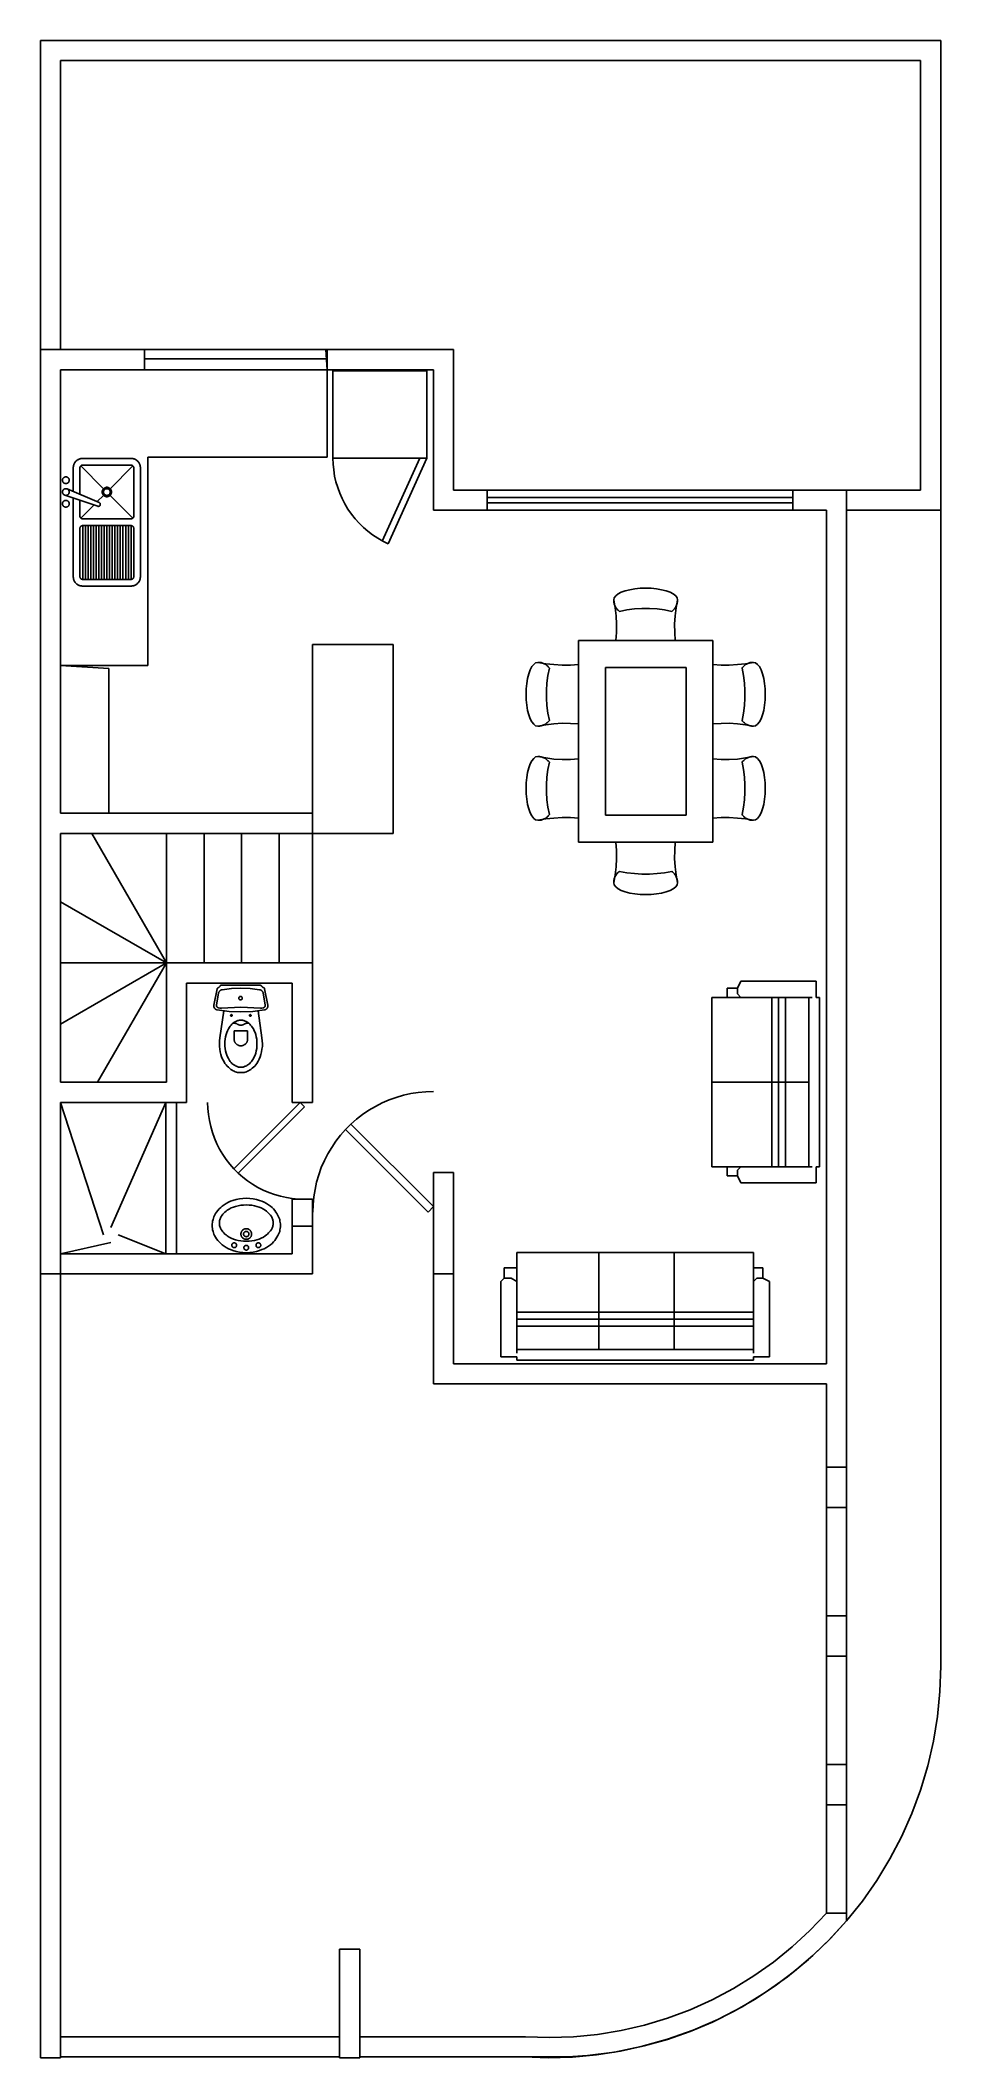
# Model space of a CAD drawing. Header units: metres. Extents: x -3.9 to 2.8, y -6.7 to 8.3.
import ezdxf

# ---------------------------------------------------------------- set-up
doc = ezdxf.new("R2010")
doc.units = ezdxf.units.M
doc.linetypes.add('DASHED', pattern=[19.05, 12.7, -6.35])
doc.layers.add('SectionCutEdges', color=7, linetype='Continuous')

msp = doc.modelspace()

# ---------------------------------------------------------------- linework, layer by layer
for p, q in [((2.765, 4.809), (2.765, 8.304)), ((-3.785, 6.004), (-3.785, 8.154)), ((-3.785, 8.154), (2.615, 8.154)), ((-3.935, 6.004), (-3.935, -0.872)), ((-3.16, 6.004), (-1.81, 6.004)), ((-1.81, 6.004), (-1.8, 6.004)), ((-1.81, 6.004), (-1.8, 5.854)), ((-3.785, 5.854), (-3.16, 5.854)), ((-3.785, 5.854), (-1.8, 5.854)), ((-3.16, 5.934), (-1.81, 5.934)), ((-1.8, 5.854), (-3.16, 5.854)), ((-1.8, 5.204), (-1.8, 5.854)), ((-1.8, 5.854), (-1.01, 5.854)), ((-1.01, 5.854), (-1.01, 4.809)), ((-1.758, 5.196), (-1.758, 5.846)), ((-1.758, 5.846), (-1.058, 5.846)), ((-1.058, 5.846), (-1.058, 5.196)), ((-3.689, 5.133), (-3.69, 5.129)), ((-3.69, 5.129), (-3.69, 5.124)), ((-3.69, 5.124), (-3.69, 4.95)), ((-3.688, 5.142), (-3.689, 5.138)), ((-3.689, 5.138), (-3.689, 5.133)), ((-3.686, 5.147), (-3.688, 5.142)), ((-3.685, 5.151), (-3.686, 5.147)), ((-3.683, 5.155), (-3.685, 5.151)), ((-3.681, 5.159), (-3.683, 5.155)), ((-3.678, 5.163), (-3.681, 5.159)), ((-3.676, 5.167), (-3.678, 5.163)), ((-3.673, 5.17), (-3.676, 5.167)), ((-3.67, 5.174), (-3.673, 5.17)), ((-3.666, 5.177), (-3.67, 5.174)), ((-3.663, 5.18), (-3.666, 5.177)), ((-3.659, 5.182), (-3.663, 5.18)), ((-3.655, 5.185), (-3.659, 5.182)), ((-3.651, 5.187), (-3.655, 5.185)), ((-3.647, 5.189), (-3.651, 5.187)), ((-3.643, 5.19), (-3.647, 5.189)), ((-3.638, 5.192), (-3.643, 5.19)), ((-3.639, 5.129), (-3.64, 5.128)), ((-3.64, 5.128), (-3.64, 5.127)), ((-3.64, 5.127), (-3.64, 5.125)), ((-3.64, 5.125), (-3.64, 5.124)), ((-3.64, 5.124), (-3.64, 4.928)), ((-3.638, 5.133), (-3.639, 5.132)), ((-3.639, 5.132), (-3.639, 5.131)), ((-3.639, 5.131), (-3.639, 5.129)), ((-3.634, 5.193), (-3.638, 5.192)), ((-3.637, 5.134), (-3.638, 5.133)), ((-3.636, 5.136), (-3.637, 5.135)), ((-3.637, 5.135), (-3.637, 5.134)), ((-3.635, 5.137), (-3.636, 5.136)), ((-3.634, 5.138), (-3.635, 5.137)), ((-3.629, 5.194), (-3.634, 5.193)), ((-3.633, 5.139), (-3.634, 5.138)), ((-3.634, 5.138), (-3.465, 4.969)), ((-3.632, 5.14), (-3.633, 5.139)), ((-3.631, 5.141), (-3.632, 5.14)), ((-3.63, 5.141), (-3.631, 5.141)), ((-3.629, 5.142), (-3.63, 5.141)), ((-3.625, 5.194), (-3.629, 5.194)), ((-3.628, 5.143), (-3.629, 5.142)), ((-3.627, 5.143), (-3.628, 5.143)), ((-3.625, 5.143), (-3.627, 5.143)), ((-3.62, 5.194), (-3.625, 5.194)), ((-3.624, 5.144), (-3.625, 5.143)), ((-3.623, 5.144), (-3.624, 5.144)), ((-3.621, 5.144), (-3.623, 5.144)), ((-3.62, 5.144), (-3.621, 5.144)), ((-3.26, 5.194), (-3.62, 5.194)), ((-3.26, 5.144), (-3.62, 5.144)), ((-3.246, 5.138), (-3.415, 4.969)), ((-3.256, 5.194), (-3.26, 5.194)), ((-3.259, 5.144), (-3.26, 5.144)), ((-3.257, 5.144), (-3.259, 5.144)), ((-3.256, 5.144), (-3.257, 5.144)), ((-3.251, 5.194), (-3.256, 5.194)), ((-3.255, 5.143), (-3.256, 5.144)), ((-3.254, 5.143), (-3.255, 5.143)), ((-3.252, 5.143), (-3.254, 5.143)), ((-3.251, 5.142), (-3.252, 5.143)), ((-3.246, 5.193), (-3.251, 5.194)), ((-3.25, 5.141), (-3.251, 5.142)), ((-3.249, 5.141), (-3.25, 5.141)), ((-3.248, 5.14), (-3.249, 5.141)), ((-3.247, 5.139), (-3.248, 5.14)), ((-3.246, 5.138), (-3.247, 5.139)), ((-3.242, 5.192), (-3.246, 5.193)), ((-3.245, 5.137), (-3.246, 5.138)), ((-3.244, 5.136), (-3.245, 5.137)), ((-3.243, 5.135), (-3.244, 5.136)), ((-3.243, 5.134), (-3.243, 5.135)), ((-3.242, 5.133), (-3.243, 5.134)), ((-3.238, 5.19), (-3.242, 5.192)), ((-3.242, 5.132), (-3.242, 5.133)), ((-3.241, 5.131), (-3.242, 5.132)), ((-3.241, 5.129), (-3.241, 5.131)), ((-3.24, 5.128), (-3.241, 5.129)), ((-3.24, 5.127), (-3.24, 5.128)), ((-3.24, 5.125), (-3.24, 5.127)), ((-3.24, 5.124), (-3.24, 5.125)), ((-3.24, 4.764), (-3.24, 5.124)), ((-3.233, 5.189), (-3.238, 5.19)), ((-3.229, 5.187), (-3.233, 5.189)), ((-3.225, 5.185), (-3.229, 5.187)), ((-3.221, 5.182), (-3.225, 5.185)), ((-3.217, 5.18), (-3.221, 5.182)), ((-3.214, 5.177), (-3.217, 5.18)), ((-3.211, 5.174), (-3.214, 5.177)), ((-3.207, 5.17), (-3.211, 5.174)), ((-3.205, 5.167), (-3.207, 5.17)), ((-3.202, 5.163), (-3.205, 5.167)), ((-3.199, 5.159), (-3.202, 5.163)), ((-3.197, 5.155), (-3.199, 5.159)), ((-3.195, 5.151), (-3.197, 5.155)), ((-3.194, 5.147), (-3.195, 5.151)), ((-3.192, 5.142), (-3.194, 5.147)), ((-3.191, 5.138), (-3.192, 5.142)), ((-3.191, 5.133), (-3.191, 5.138)), ((-3.19, 5.129), (-3.191, 5.133)), ((-3.19, 5.124), (-3.19, 5.129)), ((-3.19, 4.314), (-3.19, 5.124)), ((-3.135, 5.204), (-1.8, 5.204)), ((-3.135, 5.204), (-3.135, 3.654)), ((-1.058, 5.196), (-1.758, 5.196)), ((-1.758, 5.196), (-1.756, 5.152)), ((-1.756, 5.152), (-1.752, 5.108)), ((-1.752, 5.108), (-1.745, 5.063)), ((-1.112, 5.196), (-1.391, 4.579)), ((-1.058, 5.196), (-1.346, 4.558)), ((-3.769, 5.038), (-3.77, 5.037)), ((-3.77, 5.037), (-3.77, 5.035)), ((-3.77, 5.035), (-3.77, 5.033)), ((-3.77, 5.033), (-3.77, 5.032)), ((-3.77, 5.032), (-3.77, 5.03)), ((-3.77, 5.03), (-3.77, 5.028)), ((-3.77, 5.028), (-3.77, 5.027)), ((-3.77, 5.027), (-3.769, 5.025)), ((-3.768, 5.041), (-3.769, 5.04)), ((-3.769, 5.04), (-3.769, 5.038)), ((-3.769, 5.025), (-3.769, 5.024)), ((-3.769, 5.024), (-3.768, 5.022)), ((-3.768, 4.954), (-3.769, 4.952)), ((-3.767, 5.044), (-3.768, 5.043)), ((-3.768, 5.043), (-3.768, 5.041)), ((-3.768, 5.022), (-3.768, 5.021)), ((-3.768, 5.021), (-3.767, 5.019)), ((-3.767, 4.957), (-3.768, 4.955)), ((-3.768, 4.955), (-3.768, 4.954)), ((-3.766, 5.046), (-3.767, 5.044)), ((-3.767, 5.019), (-3.766, 5.018)), ((-3.766, 4.958), (-3.767, 4.957)), ((-3.765, 5.047), (-3.766, 5.046)), ((-3.766, 5.018), (-3.765, 5.016)), ((-3.765, 4.959), (-3.766, 4.958)), ((-3.764, 5.048), (-3.765, 5.047)), ((-3.765, 5.016), (-3.764, 5.015)), ((-3.764, 4.961), (-3.765, 4.959)), ((-3.763, 5.049), (-3.764, 5.048)), ((-3.764, 5.015), (-3.763, 5.014)), ((-3.763, 4.962), (-3.764, 4.961)), ((-3.762, 5.05), (-3.763, 5.049)), ((-3.763, 5.014), (-3.762, 5.013)), ((-3.762, 4.963), (-3.763, 4.962)), ((-3.76, 5.051), (-3.762, 5.05)), ((-3.762, 5.013), (-3.76, 5.012)), ((-3.76, 4.964), (-3.762, 4.963)), ((-3.759, 5.052), (-3.76, 5.051)), ((-3.76, 5.012), (-3.759, 5.011)), ((-3.759, 4.965), (-3.76, 4.964)), ((-3.758, 5.053), (-3.759, 5.052)), ((-3.759, 5.011), (-3.758, 5.01)), ((-3.758, 4.966), (-3.759, 4.965)), ((-3.756, 5.054), (-3.758, 5.053)), ((-3.758, 5.01), (-3.756, 5.009)), ((-3.756, 4.967), (-3.758, 4.966)), ((-3.755, 5.055), (-3.756, 5.054)), ((-3.756, 5.009), (-3.755, 5.009)), ((-3.755, 4.967), (-3.756, 4.967)), ((-3.753, 5.055), (-3.755, 5.055)), ((-3.755, 5.009), (-3.753, 5.008)), ((-3.753, 4.968), (-3.755, 4.967)), ((-3.752, 5.056), (-3.753, 5.055)), ((-3.753, 5.008), (-3.752, 5.008)), ((-3.752, 4.968), (-3.753, 4.968)), ((-3.75, 5.056), (-3.752, 5.056)), ((-3.752, 5.008), (-3.75, 5.007)), ((-3.75, 4.969), (-3.752, 4.968)), ((-3.748, 5.056), (-3.75, 5.056)), ((-3.75, 5.007), (-3.748, 5.007)), ((-3.748, 4.969), (-3.75, 4.969)), ((-3.747, 5.057), (-3.748, 5.056)), ((-3.748, 5.007), (-3.747, 5.007)), ((-3.747, 4.969), (-3.748, 4.969)), ((-3.745, 5.057), (-3.747, 5.057)), ((-3.747, 5.007), (-3.745, 5.007)), ((-3.745, 4.969), (-3.747, 4.969)), ((-3.743, 5.057), (-3.745, 5.057)), ((-3.745, 5.007), (-3.743, 5.007)), ((-3.743, 4.969), (-3.745, 4.969)), ((-3.742, 5.056), (-3.743, 5.057)), ((-3.743, 5.007), (-3.742, 5.007)), ((-3.742, 4.969), (-3.743, 4.969)), ((-3.74, 5.056), (-3.742, 5.056)), ((-3.742, 5.007), (-3.74, 5.007)), ((-3.74, 4.969), (-3.742, 4.969)), ((-3.739, 5.056), (-3.74, 5.056)), ((-3.74, 5.007), (-3.739, 5.008)), ((-3.739, 4.968), (-3.74, 4.969)), ((-3.737, 5.055), (-3.739, 5.056)), ((-3.739, 5.008), (-3.737, 5.008)), ((-3.737, 4.968), (-3.739, 4.968)), ((-3.736, 5.055), (-3.737, 5.055)), ((-3.737, 5.008), (-3.736, 5.009)), ((-3.736, 4.967), (-3.737, 4.968)), ((-3.734, 5.054), (-3.736, 5.055)), ((-3.736, 5.009), (-3.734, 5.009)), ((-3.734, 4.967), (-3.736, 4.967)), ((-3.498, 4.865), (-3.735, 4.967)), ((-3.733, 5.053), (-3.734, 5.054)), ((-3.734, 5.009), (-3.733, 5.01)), ((-3.733, 4.966), (-3.734, 4.967)), ((-3.731, 5.052), (-3.733, 5.053)), ((-3.733, 5.01), (-3.731, 5.011)), ((-3.731, 4.965), (-3.733, 4.966)), ((-3.73, 5.051), (-3.731, 5.052)), ((-3.731, 5.011), (-3.73, 5.012)), ((-3.73, 4.964), (-3.731, 4.965)), ((-3.729, 5.05), (-3.73, 5.051)), ((-3.73, 5.012), (-3.729, 5.013)), ((-3.729, 4.963), (-3.73, 4.964)), ((-3.727, 5.049), (-3.729, 5.05)), ((-3.729, 5.013), (-3.727, 5.014)), ((-3.727, 4.962), (-3.729, 4.963)), ((-3.726, 5.048), (-3.727, 5.049)), ((-3.727, 5.014), (-3.726, 5.015)), ((-3.726, 4.961), (-3.727, 4.962)), ((-3.725, 5.047), (-3.726, 5.048)), ((-3.726, 5.015), (-3.725, 5.016)), ((-3.725, 4.959), (-3.726, 4.961)), ((-3.724, 5.046), (-3.725, 5.047)), ((-3.725, 5.016), (-3.724, 5.018)), ((-3.724, 4.958), (-3.725, 4.959)), ((-3.723, 5.044), (-3.724, 5.046)), ((-3.724, 5.018), (-3.723, 5.019)), ((-3.723, 4.957), (-3.724, 4.958)), ((-3.723, 5.043), (-3.723, 5.044)), ((-3.722, 5.041), (-3.723, 5.043)), ((-3.723, 5.021), (-3.722, 5.022)), ((-3.723, 5.019), (-3.723, 5.021)), ((-3.723, 4.955), (-3.723, 4.957)), ((-3.722, 4.954), (-3.723, 4.955)), ((-3.721, 5.04), (-3.722, 5.041)), ((-3.722, 5.022), (-3.721, 5.024)), ((-3.721, 4.952), (-3.722, 4.954)), ((-3.721, 5.038), (-3.721, 5.04)), ((-3.721, 5.037), (-3.721, 5.038)), ((-3.72, 5.035), (-3.721, 5.037)), ((-3.721, 5.027), (-3.72, 5.028)), ((-3.721, 5.025), (-3.721, 5.027)), ((-3.721, 5.024), (-3.721, 5.025)), ((-3.72, 5.033), (-3.72, 5.035)), ((-3.72, 5.032), (-3.72, 5.033)), ((-3.72, 5.03), (-3.72, 5.032)), ((-3.72, 5.028), (-3.72, 5.03)), ((-3.473, 4.955), (-3.474, 4.953)), ((-3.474, 4.953), (-3.474, 4.951)), ((-3.472, 4.958), (-3.473, 4.955)), ((-3.471, 4.96), (-3.472, 4.958)), ((-3.47, 4.962), (-3.471, 4.96)), ((-3.469, 4.964), (-3.47, 4.962)), ((-3.468, 4.965), (-3.469, 4.964)), ((-3.466, 4.967), (-3.468, 4.965)), ((-3.465, 4.969), (-3.466, 4.967)), ((-3.463, 4.97), (-3.465, 4.969)), ((-3.463, 4.954), (-3.464, 4.952)), ((-3.461, 4.972), (-3.463, 4.97)), ((-3.462, 4.957), (-3.463, 4.955)), ((-3.463, 4.955), (-3.463, 4.954)), ((-3.461, 4.958), (-3.462, 4.957)), ((-3.46, 4.973), (-3.461, 4.972)), ((-3.46, 4.959), (-3.461, 4.958)), ((-3.458, 4.974), (-3.46, 4.973)), ((-3.459, 4.961), (-3.46, 4.959)), ((-3.458, 4.962), (-3.459, 4.961)), ((-3.456, 4.976), (-3.458, 4.974)), ((-3.457, 4.963), (-3.458, 4.962)), ((-3.455, 4.964), (-3.457, 4.963)), ((-3.453, 4.976), (-3.456, 4.976)), ((-3.454, 4.965), (-3.455, 4.964)), ((-3.453, 4.966), (-3.454, 4.965)), ((-3.451, 4.977), (-3.453, 4.976)), ((-3.451, 4.967), (-3.453, 4.966)), ((-3.449, 4.978), (-3.451, 4.977)), ((-3.45, 4.967), (-3.451, 4.967)), ((-3.448, 4.968), (-3.45, 4.967)), ((-3.447, 4.978), (-3.449, 4.978)), ((-3.447, 4.968), (-3.448, 4.968)), ((-3.445, 4.979), (-3.447, 4.978)), ((-3.445, 4.969), (-3.447, 4.968)), ((-3.442, 4.979), (-3.445, 4.979)), ((-3.443, 4.969), (-3.445, 4.969)), ((-3.442, 4.969), (-3.443, 4.969)), ((-3.44, 4.979), (-3.442, 4.979)), ((-3.44, 4.969), (-3.442, 4.969)), ((-3.438, 4.979), (-3.44, 4.979)), ((-3.438, 4.969), (-3.44, 4.969)), ((-3.436, 4.979), (-3.438, 4.979)), ((-3.437, 4.969), (-3.438, 4.969)), ((-3.435, 4.969), (-3.437, 4.969)), ((-3.433, 4.978), (-3.436, 4.979)), ((-3.434, 4.968), (-3.435, 4.969)), ((-3.432, 4.968), (-3.434, 4.968)), ((-3.431, 4.978), (-3.433, 4.978)), ((-3.431, 4.967), (-3.432, 4.968)), ((-3.429, 4.977), (-3.431, 4.978)), ((-3.429, 4.967), (-3.431, 4.967)), ((-3.427, 4.976), (-3.429, 4.977)), ((-3.428, 4.966), (-3.429, 4.967)), ((-3.426, 4.965), (-3.428, 4.966)), ((-3.425, 4.976), (-3.427, 4.976)), ((-3.425, 4.964), (-3.426, 4.965)), ((-3.423, 4.974), (-3.425, 4.976)), ((-3.424, 4.963), (-3.425, 4.964)), ((-3.422, 4.962), (-3.424, 4.963)), ((-3.421, 4.973), (-3.423, 4.974)), ((-3.421, 4.961), (-3.422, 4.962)), ((-3.419, 4.972), (-3.421, 4.973)), ((-3.42, 4.959), (-3.421, 4.961)), ((-3.419, 4.958), (-3.42, 4.959)), ((-3.417, 4.97), (-3.419, 4.972)), ((-3.418, 4.957), (-3.419, 4.958)), ((-3.418, 4.955), (-3.418, 4.957)), ((-3.417, 4.954), (-3.418, 4.955)), ((-3.415, 4.969), (-3.417, 4.97)), ((-3.416, 4.952), (-3.417, 4.954)), ((-3.414, 4.967), (-3.415, 4.969)), ((-3.412, 4.965), (-3.414, 4.967)), ((-3.411, 4.964), (-3.412, 4.965)), ((-3.41, 4.962), (-3.411, 4.964)), ((-3.409, 4.96), (-3.41, 4.962)), ((-3.408, 4.958), (-3.409, 4.96)), ((-3.407, 4.955), (-3.408, 4.958)), ((-3.406, 4.953), (-3.407, 4.955)), ((-3.406, 4.951), (-3.406, 4.953)), ((-1.745, 5.063), (-1.735, 5.02)), ((-1.735, 5.02), (-1.722, 4.977)), ((-1.722, 4.977), (-1.707, 4.935)), ((-0.61, 4.959), (1.665, 4.959)), ((1.665, 4.959), (1.665, 4.809)), ((2.615, 4.959), (2.065, 4.959)), ((-3.769, 4.951), (-3.77, 4.949)), ((-3.77, 4.949), (-3.77, 4.947)), ((-3.77, 4.947), (-3.77, 4.946)), ((-3.77, 4.946), (-3.77, 4.944)), ((-3.77, 4.944), (-3.77, 4.943)), ((-3.77, 4.943), (-3.77, 4.941)), ((-3.77, 4.941), (-3.77, 4.939)), ((-3.77, 4.939), (-3.769, 4.938)), ((-3.769, 4.863), (-3.77, 4.862)), ((-3.77, 4.862), (-3.77, 4.86)), ((-3.77, 4.86), (-3.77, 4.858)), ((-3.77, 4.858), (-3.77, 4.857)), ((-3.77, 4.857), (-3.77, 4.855)), ((-3.77, 4.855), (-3.77, 4.853)), ((-3.77, 4.853), (-3.77, 4.852)), ((-3.77, 4.852), (-3.769, 4.85)), ((-3.769, 4.952), (-3.769, 4.951)), ((-3.769, 4.938), (-3.769, 4.936)), ((-3.769, 4.936), (-3.768, 4.935)), ((-3.768, 4.866), (-3.769, 4.865)), ((-3.769, 4.865), (-3.769, 4.863)), ((-3.769, 4.85), (-3.769, 4.849)), ((-3.769, 4.849), (-3.768, 4.847)), ((-3.768, 4.935), (-3.768, 4.933)), ((-3.768, 4.933), (-3.767, 4.932)), ((-3.767, 4.869), (-3.768, 4.868)), ((-3.768, 4.868), (-3.768, 4.866)), ((-3.768, 4.847), (-3.768, 4.846)), ((-3.768, 4.846), (-3.767, 4.844)), ((-3.767, 4.932), (-3.766, 4.93)), ((-3.766, 4.871), (-3.767, 4.869)), ((-3.767, 4.844), (-3.766, 4.843)), ((-3.766, 4.93), (-3.765, 4.929)), ((-3.765, 4.872), (-3.766, 4.871)), ((-3.766, 4.843), (-3.765, 4.841)), ((-3.765, 4.929), (-3.764, 4.928)), ((-3.764, 4.873), (-3.765, 4.872)), ((-3.765, 4.841), (-3.764, 4.84)), ((-3.764, 4.928), (-3.763, 4.926)), ((-3.763, 4.874), (-3.764, 4.873)), ((-3.764, 4.84), (-3.763, 4.839)), ((-3.763, 4.926), (-3.762, 4.925)), ((-3.762, 4.875), (-3.763, 4.874)), ((-3.763, 4.839), (-3.762, 4.838)), ((-3.762, 4.925), (-3.76, 4.924)), ((-3.76, 4.876), (-3.762, 4.875)), ((-3.762, 4.838), (-3.76, 4.837)), ((-3.76, 4.924), (-3.759, 4.923)), ((-3.759, 4.877), (-3.76, 4.876)), ((-3.76, 4.837), (-3.759, 4.836)), ((-3.759, 4.923), (-3.758, 4.923)), ((-3.758, 4.878), (-3.759, 4.877)), ((-3.759, 4.836), (-3.758, 4.835)), ((-3.758, 4.923), (-3.756, 4.922)), ((-3.756, 4.879), (-3.758, 4.878)), ((-3.758, 4.835), (-3.756, 4.834)), ((-3.756, 4.922), (-3.755, 4.921)), ((-3.755, 4.88), (-3.756, 4.879)), ((-3.756, 4.834), (-3.755, 4.834)), ((-3.755, 4.921), (-3.753, 4.92)), ((-3.753, 4.88), (-3.755, 4.88)), ((-3.755, 4.834), (-3.753, 4.833)), ((-3.508, 4.838), (-3.753, 4.92)), ((-3.753, 4.92), (-3.752, 4.92)), ((-3.752, 4.881), (-3.753, 4.88)), ((-3.753, 4.833), (-3.752, 4.833)), ((-3.752, 4.92), (-3.75, 4.92)), ((-3.75, 4.881), (-3.752, 4.881)), ((-3.752, 4.833), (-3.75, 4.832)), ((-3.75, 4.92), (-3.748, 4.919)), ((-3.748, 4.881), (-3.75, 4.881)), ((-3.75, 4.832), (-3.748, 4.832)), ((-3.748, 4.919), (-3.747, 4.919)), ((-3.747, 4.882), (-3.748, 4.881)), ((-3.748, 4.832), (-3.747, 4.832)), ((-3.747, 4.919), (-3.745, 4.919)), ((-3.745, 4.882), (-3.747, 4.882)), ((-3.747, 4.832), (-3.745, 4.832)), ((-3.745, 4.919), (-3.743, 4.919)), ((-3.743, 4.882), (-3.745, 4.882)), ((-3.745, 4.832), (-3.743, 4.832)), ((-3.743, 4.919), (-3.742, 4.919)), ((-3.742, 4.881), (-3.743, 4.882)), ((-3.743, 4.832), (-3.742, 4.832)), ((-3.742, 4.919), (-3.74, 4.92)), ((-3.74, 4.881), (-3.742, 4.881)), ((-3.742, 4.832), (-3.74, 4.832)), ((-3.74, 4.92), (-3.739, 4.92)), ((-3.739, 4.881), (-3.74, 4.881)), ((-3.74, 4.832), (-3.739, 4.833)), ((-3.739, 4.92), (-3.737, 4.92)), ((-3.737, 4.88), (-3.739, 4.881)), ((-3.739, 4.833), (-3.737, 4.833)), ((-3.737, 4.92), (-3.736, 4.921)), ((-3.736, 4.88), (-3.737, 4.88)), ((-3.737, 4.833), (-3.736, 4.834)), ((-3.736, 4.921), (-3.734, 4.922)), ((-3.734, 4.879), (-3.736, 4.88)), ((-3.736, 4.834), (-3.734, 4.834)), ((-3.734, 4.922), (-3.733, 4.923)), ((-3.733, 4.878), (-3.734, 4.879)), ((-3.734, 4.834), (-3.733, 4.835)), ((-3.733, 4.923), (-3.731, 4.923)), ((-3.731, 4.877), (-3.733, 4.878)), ((-3.733, 4.835), (-3.731, 4.836)), ((-3.731, 4.923), (-3.73, 4.924)), ((-3.73, 4.876), (-3.731, 4.877)), ((-3.731, 4.836), (-3.73, 4.837)), ((-3.73, 4.924), (-3.729, 4.925)), ((-3.729, 4.875), (-3.73, 4.876)), ((-3.73, 4.837), (-3.729, 4.838)), ((-3.729, 4.925), (-3.727, 4.926)), ((-3.727, 4.874), (-3.729, 4.875)), ((-3.729, 4.838), (-3.727, 4.839)), ((-3.727, 4.926), (-3.726, 4.928)), ((-3.726, 4.873), (-3.727, 4.874)), ((-3.727, 4.839), (-3.726, 4.84)), ((-3.726, 4.928), (-3.725, 4.929)), ((-3.725, 4.872), (-3.726, 4.873)), ((-3.726, 4.84), (-3.725, 4.841)), ((-3.725, 4.929), (-3.724, 4.93)), ((-3.724, 4.871), (-3.725, 4.872)), ((-3.725, 4.841), (-3.724, 4.843)), ((-3.724, 4.93), (-3.723, 4.932)), ((-3.723, 4.869), (-3.724, 4.871)), ((-3.724, 4.843), (-3.723, 4.844)), ((-3.723, 4.933), (-3.722, 4.935)), ((-3.723, 4.932), (-3.723, 4.933)), ((-3.723, 4.868), (-3.723, 4.869)), ((-3.722, 4.866), (-3.723, 4.868)), ((-3.723, 4.846), (-3.722, 4.847)), ((-3.723, 4.844), (-3.723, 4.846)), ((-3.722, 4.935), (-3.721, 4.936)), ((-3.721, 4.865), (-3.722, 4.866)), ((-3.722, 4.847), (-3.721, 4.849)), ((-3.721, 4.951), (-3.721, 4.952)), ((-3.721, 4.949), (-3.721, 4.951)), ((-3.72, 4.947), (-3.721, 4.949)), ((-3.721, 4.939), (-3.72, 4.941)), ((-3.721, 4.938), (-3.721, 4.939)), ((-3.721, 4.936), (-3.721, 4.938)), ((-3.721, 4.863), (-3.721, 4.865)), ((-3.721, 4.862), (-3.721, 4.863)), ((-3.72, 4.86), (-3.721, 4.862)), ((-3.721, 4.852), (-3.72, 4.853)), ((-3.721, 4.85), (-3.721, 4.852)), ((-3.721, 4.849), (-3.721, 4.85)), ((-3.72, 4.946), (-3.72, 4.947)), ((-3.72, 4.944), (-3.72, 4.946)), ((-3.72, 4.943), (-3.72, 4.944)), ((-3.72, 4.941), (-3.72, 4.943)), ((-3.72, 4.858), (-3.72, 4.86)), ((-3.72, 4.857), (-3.72, 4.858)), ((-3.72, 4.855), (-3.72, 4.857)), ((-3.72, 4.853), (-3.72, 4.855)), ((-3.69, 4.901), (-3.69, 4.314)), ((-3.64, 4.884), (-3.64, 4.764)), ((-3.535, 4.849), (-3.634, 4.75)), ((-3.465, 4.919), (-3.511, 4.873)), ((-3.508, 4.838), (-3.507, 4.838)), ((-3.507, 4.838), (-3.506, 4.837)), ((-3.506, 4.837), (-3.506, 4.837)), ((-3.506, 4.837), (-3.505, 4.837)), ((-3.505, 4.837), (-3.504, 4.837)), ((-3.504, 4.837), (-3.503, 4.837)), ((-3.503, 4.837), (-3.502, 4.837)), ((-3.502, 4.837), (-3.501, 4.837)), ((-3.501, 4.837), (-3.5, 4.838)), ((-3.5, 4.838), (-3.499, 4.838)), ((-3.499, 4.838), (-3.498, 4.838)), ((-3.497, 4.865), (-3.498, 4.865)), ((-3.498, 4.838), (-3.497, 4.839)), ((-3.496, 4.864), (-3.497, 4.865)), ((-3.497, 4.839), (-3.496, 4.839)), ((-3.495, 4.864), (-3.496, 4.864)), ((-3.496, 4.839), (-3.495, 4.84)), ((-3.495, 4.863), (-3.495, 4.864)), ((-3.494, 4.863), (-3.495, 4.863)), ((-3.495, 4.84), (-3.494, 4.841)), ((-3.495, 4.84), (-3.495, 4.84)), ((-3.493, 4.862), (-3.494, 4.863)), ((-3.494, 4.841), (-3.493, 4.841)), ((-3.492, 4.861), (-3.493, 4.862)), ((-3.493, 4.842), (-3.492, 4.843)), ((-3.493, 4.841), (-3.493, 4.842)), ((-3.491, 4.86), (-3.492, 4.861)), ((-3.492, 4.861), (-3.492, 4.861)), ((-3.492, 4.843), (-3.491, 4.844)), ((-3.491, 4.859), (-3.491, 4.86)), ((-3.49, 4.858), (-3.491, 4.859)), ((-3.491, 4.844), (-3.49, 4.845)), ((-3.491, 4.844), (-3.491, 4.844)), ((-3.49, 4.857), (-3.49, 4.858)), ((-3.49, 4.856), (-3.49, 4.857)), ((-3.489, 4.855), (-3.49, 4.856)), ((-3.49, 4.847), (-3.489, 4.848)), ((-3.49, 4.846), (-3.49, 4.847)), ((-3.49, 4.845), (-3.49, 4.846)), ((-3.489, 4.854), (-3.489, 4.855)), ((-3.489, 4.855), (-3.489, 4.855)), ((-3.489, 4.853), (-3.489, 4.854)), ((-3.489, 4.852), (-3.489, 4.853)), ((-3.489, 4.851), (-3.489, 4.852)), ((-3.489, 4.85), (-3.489, 4.851)), ((-3.489, 4.849), (-3.489, 4.85)), ((-3.489, 4.848), (-3.489, 4.849)), ((-3.474, 4.951), (-3.475, 4.949)), ((-3.475, 4.949), (-3.475, 4.946)), ((-3.475, 4.946), (-3.475, 4.944)), ((-3.475, 4.944), (-3.475, 4.942)), ((-3.475, 4.942), (-3.475, 4.94)), ((-3.475, 4.94), (-3.474, 4.937)), ((-3.474, 4.937), (-3.474, 4.935)), ((-3.474, 4.935), (-3.473, 4.933)), ((-3.473, 4.933), (-3.472, 4.931)), ((-3.472, 4.931), (-3.471, 4.929)), ((-3.471, 4.929), (-3.47, 4.927)), ((-3.47, 4.927), (-3.469, 4.925)), ((-3.469, 4.925), (-3.468, 4.923)), ((-3.468, 4.923), (-3.466, 4.921)), ((-3.466, 4.921), (-3.465, 4.919)), ((-3.464, 4.951), (-3.465, 4.949)), ((-3.465, 4.949), (-3.465, 4.947)), ((-3.465, 4.947), (-3.465, 4.946)), ((-3.465, 4.946), (-3.465, 4.944)), ((-3.465, 4.944), (-3.465, 4.943)), ((-3.465, 4.943), (-3.465, 4.941)), ((-3.465, 4.941), (-3.465, 4.939)), ((-3.465, 4.939), (-3.464, 4.938)), ((-3.465, 4.919), (-3.463, 4.918)), ((-3.464, 4.952), (-3.464, 4.951)), ((-3.464, 4.938), (-3.464, 4.936)), ((-3.464, 4.936), (-3.463, 4.935)), ((-3.463, 4.935), (-3.463, 4.933)), ((-3.463, 4.933), (-3.462, 4.932)), ((-3.463, 4.918), (-3.461, 4.916)), ((-3.462, 4.932), (-3.461, 4.93)), ((-3.461, 4.93), (-3.46, 4.929)), ((-3.461, 4.916), (-3.46, 4.915)), ((-3.46, 4.929), (-3.459, 4.928)), ((-3.46, 4.915), (-3.458, 4.914)), ((-3.459, 4.928), (-3.458, 4.926)), ((-3.458, 4.926), (-3.457, 4.925)), ((-3.458, 4.914), (-3.456, 4.913)), ((-3.457, 4.925), (-3.455, 4.924)), ((-3.456, 4.913), (-3.453, 4.912)), ((-3.455, 4.924), (-3.454, 4.923)), ((-3.454, 4.923), (-3.453, 4.923)), ((-3.453, 4.923), (-3.451, 4.922)), ((-3.453, 4.912), (-3.451, 4.911)), ((-3.451, 4.922), (-3.45, 4.921)), ((-3.451, 4.911), (-3.449, 4.91)), ((-3.45, 4.921), (-3.448, 4.92)), ((-3.449, 4.91), (-3.447, 4.91)), ((-3.448, 4.92), (-3.447, 4.92)), ((-3.447, 4.92), (-3.445, 4.92)), ((-3.447, 4.91), (-3.445, 4.909)), ((-3.445, 4.92), (-3.443, 4.919)), ((-3.445, 4.909), (-3.442, 4.909)), ((-3.443, 4.919), (-3.442, 4.919)), ((-3.442, 4.919), (-3.44, 4.919)), ((-3.442, 4.909), (-3.44, 4.909)), ((-3.44, 4.919), (-3.438, 4.919)), ((-3.44, 4.909), (-3.438, 4.909)), ((-3.438, 4.919), (-3.437, 4.919)), ((-3.438, 4.909), (-3.436, 4.909)), ((-3.437, 4.919), (-3.435, 4.92)), ((-3.436, 4.909), (-3.433, 4.91)), ((-3.435, 4.92), (-3.434, 4.92)), ((-3.434, 4.92), (-3.432, 4.92)), ((-3.433, 4.91), (-3.431, 4.91)), ((-3.432, 4.92), (-3.431, 4.921)), ((-3.431, 4.921), (-3.429, 4.922)), ((-3.431, 4.91), (-3.429, 4.911)), ((-3.429, 4.922), (-3.428, 4.923)), ((-3.429, 4.911), (-3.427, 4.912)), ((-3.428, 4.923), (-3.426, 4.923)), ((-3.427, 4.912), (-3.425, 4.913)), ((-3.426, 4.923), (-3.425, 4.924)), ((-3.425, 4.924), (-3.424, 4.925)), ((-3.425, 4.913), (-3.423, 4.914)), ((-3.424, 4.925), (-3.422, 4.926)), ((-3.423, 4.914), (-3.421, 4.915)), ((-3.422, 4.926), (-3.421, 4.928)), ((-3.421, 4.928), (-3.42, 4.929)), ((-3.421, 4.915), (-3.419, 4.916)), ((-3.42, 4.929), (-3.419, 4.93)), ((-3.419, 4.93), (-3.418, 4.932)), ((-3.419, 4.916), (-3.417, 4.918)), ((-3.418, 4.933), (-3.417, 4.935)), ((-3.418, 4.932), (-3.418, 4.933)), ((-3.417, 4.935), (-3.416, 4.936)), ((-3.417, 4.918), (-3.415, 4.919)), ((-3.416, 4.951), (-3.416, 4.952)), ((-3.416, 4.949), (-3.416, 4.951)), ((-3.415, 4.947), (-3.416, 4.949)), ((-3.416, 4.939), (-3.415, 4.941)), ((-3.416, 4.938), (-3.416, 4.939)), ((-3.416, 4.936), (-3.416, 4.938)), ((-3.415, 4.946), (-3.415, 4.947)), ((-3.415, 4.944), (-3.415, 4.946)), ((-3.415, 4.943), (-3.415, 4.944)), ((-3.415, 4.941), (-3.415, 4.943)), ((-3.415, 4.919), (-3.414, 4.921)), ((-3.415, 4.919), (-3.246, 4.75)), ((-3.414, 4.921), (-3.412, 4.923)), ((-3.412, 4.923), (-3.411, 4.925)), ((-3.411, 4.925), (-3.41, 4.927)), ((-3.41, 4.927), (-3.409, 4.929)), ((-3.409, 4.929), (-3.408, 4.931)), ((-3.408, 4.931), (-3.407, 4.933)), ((-3.407, 4.933), (-3.406, 4.935)), ((-3.405, 4.949), (-3.406, 4.951)), ((-3.406, 4.937), (-3.405, 4.94)), ((-3.406, 4.935), (-3.406, 4.937)), ((-3.405, 4.946), (-3.405, 4.949)), ((-3.405, 4.944), (-3.405, 4.946)), ((-3.405, 4.942), (-3.405, 4.944)), ((-3.405, 4.94), (-3.405, 4.942)), ((-1.707, 4.935), (-1.689, 4.895)), ((-1.689, 4.895), (-1.669, 4.855)), ((-1.669, 4.855), (-1.646, 4.817)), ((-1.646, 4.817), (-1.62, 4.78)), ((-1.01, 4.809), (-0.61, 4.809)), ((-0.61, 4.904), (1.665, 4.904)), ((-0.61, 4.864), (1.665, 4.864)), ((1.665, 4.809), (-0.61, 4.809)), ((1.665, 4.809), (1.915, 4.809)), ((2.065, -1.691), (2.065, 4.809)), ((2.065, 4.809), (2.765, 4.809)), ((-3.64, 4.764), (-3.64, 4.763)), ((-3.64, 4.763), (-3.64, 4.762)), ((-3.64, 4.762), (-3.64, 4.76)), ((-3.64, 4.76), (-3.639, 4.759)), ((-3.64, 4.678), (-3.639, 4.679)), ((-3.64, 4.677), (-3.64, 4.678)), ((-3.64, 4.675), (-3.64, 4.677)), ((-3.64, 4.674), (-3.64, 4.675)), ((-3.64, 4.314), (-3.64, 4.674)), ((-3.639, 4.759), (-3.639, 4.758)), ((-3.639, 4.758), (-3.639, 4.757)), ((-3.639, 4.757), (-3.638, 4.755)), ((-3.639, 4.682), (-3.638, 4.683)), ((-3.639, 4.681), (-3.639, 4.682)), ((-3.639, 4.679), (-3.639, 4.681)), ((-3.638, 4.755), (-3.637, 4.754)), ((-3.638, 4.683), (-3.637, 4.684)), ((-3.637, 4.754), (-3.637, 4.753)), ((-3.637, 4.753), (-3.636, 4.752)), ((-3.637, 4.685), (-3.636, 4.686)), ((-3.637, 4.684), (-3.637, 4.685)), ((-3.636, 4.752), (-3.635, 4.751)), ((-3.636, 4.686), (-3.635, 4.687)), ((-3.635, 4.751), (-3.634, 4.75)), ((-3.635, 4.687), (-3.634, 4.688)), ((-3.634, 4.75), (-3.633, 4.749)), ((-3.634, 4.688), (-3.633, 4.689)), ((-3.633, 4.749), (-3.632, 4.748)), ((-3.633, 4.689), (-3.632, 4.69)), ((-3.632, 4.748), (-3.631, 4.748)), ((-3.632, 4.69), (-3.631, 4.691)), ((-3.631, 4.748), (-3.63, 4.747)), ((-3.631, 4.691), (-3.63, 4.691)), ((-3.63, 4.747), (-3.629, 4.746)), ((-3.63, 4.691), (-3.629, 4.692)), ((-3.629, 4.746), (-3.628, 4.746)), ((-3.629, 4.692), (-3.628, 4.693)), ((-3.628, 4.746), (-3.627, 4.745)), ((-3.628, 4.693), (-3.627, 4.693)), ((-3.627, 4.745), (-3.625, 4.745)), ((-3.627, 4.693), (-3.625, 4.693)), ((-3.625, 4.745), (-3.624, 4.745)), ((-3.625, 4.693), (-3.624, 4.694)), ((-3.624, 4.745), (-3.623, 4.744)), ((-3.624, 4.694), (-3.623, 4.694)), ((-3.623, 4.744), (-3.621, 4.744)), ((-3.623, 4.694), (-3.621, 4.694)), ((-3.621, 4.744), (-3.62, 4.744)), ((-3.621, 4.694), (-3.62, 4.694)), ((-3.62, 4.744), (-3.26, 4.744)), ((-3.62, 4.694), (-3.26, 4.694)), ((-3.62, 4.694), (-3.62, 4.294)), ((-3.6, 4.694), (-3.6, 4.294)), ((-3.58, 4.694), (-3.58, 4.294)), ((-3.56, 4.694), (-3.56, 4.294)), ((-3.54, 4.694), (-3.54, 4.294)), ((-3.52, 4.694), (-3.52, 4.294)), ((-3.5, 4.694), (-3.5, 4.294)), ((-3.48, 4.694), (-3.48, 4.294)), ((-3.46, 4.694), (-3.46, 4.294)), ((-3.44, 4.694), (-3.44, 4.294)), ((-3.42, 4.694), (-3.42, 4.294)), ((-3.4, 4.694), (-3.4, 4.294)), ((-3.38, 4.694), (-3.38, 4.294)), ((-3.36, 4.694), (-3.36, 4.294)), ((-3.34, 4.694), (-3.34, 4.294)), ((-3.32, 4.694), (-3.32, 4.294)), ((-3.3, 4.694), (-3.3, 4.294)), ((-3.28, 4.694), (-3.28, 4.294)), ((-3.26, 4.744), (-3.259, 4.744)), ((-3.26, 4.694), (-3.259, 4.694)), ((-3.26, 4.694), (-3.26, 4.294)), ((-3.259, 4.744), (-3.257, 4.744)), ((-3.259, 4.694), (-3.257, 4.694)), ((-3.257, 4.744), (-3.256, 4.745)), ((-3.257, 4.694), (-3.256, 4.694)), ((-3.256, 4.745), (-3.255, 4.745)), ((-3.256, 4.694), (-3.255, 4.693)), ((-3.255, 4.745), (-3.254, 4.745)), ((-3.255, 4.693), (-3.254, 4.693)), ((-3.254, 4.745), (-3.252, 4.746)), ((-3.254, 4.693), (-3.252, 4.693)), ((-3.252, 4.746), (-3.251, 4.746)), ((-3.252, 4.693), (-3.251, 4.692)), ((-3.251, 4.746), (-3.25, 4.747)), ((-3.251, 4.692), (-3.25, 4.691)), ((-3.25, 4.747), (-3.249, 4.748)), ((-3.25, 4.691), (-3.249, 4.691)), ((-3.249, 4.748), (-3.248, 4.748)), ((-3.249, 4.691), (-3.248, 4.69)), ((-3.248, 4.748), (-3.247, 4.749)), ((-3.248, 4.69), (-3.247, 4.689)), ((-3.247, 4.749), (-3.246, 4.75)), ((-3.247, 4.689), (-3.246, 4.688)), ((-3.246, 4.75), (-3.245, 4.751)), ((-3.246, 4.688), (-3.245, 4.687)), ((-3.245, 4.751), (-3.244, 4.752)), ((-3.245, 4.687), (-3.244, 4.686)), ((-3.244, 4.752), (-3.243, 4.753)), ((-3.244, 4.686), (-3.243, 4.685)), ((-3.243, 4.754), (-3.242, 4.755)), ((-3.243, 4.753), (-3.243, 4.754)), ((-3.243, 4.685), (-3.243, 4.684)), ((-3.243, 4.684), (-3.242, 4.683)), ((-3.242, 4.757), (-3.241, 4.758)), ((-3.242, 4.755), (-3.242, 4.757)), ((-3.242, 4.683), (-3.242, 4.682)), ((-3.242, 4.682), (-3.241, 4.681)), ((-3.241, 4.759), (-3.24, 4.76)), ((-3.241, 4.758), (-3.241, 4.759)), ((-3.241, 4.681), (-3.241, 4.679)), ((-3.241, 4.679), (-3.24, 4.678)), ((-3.24, 4.763), (-3.24, 4.764)), ((-3.24, 4.762), (-3.24, 4.763)), ((-3.24, 4.76), (-3.24, 4.762)), ((-3.24, 4.678), (-3.24, 4.677)), ((-3.24, 4.677), (-3.24, 4.675)), ((-3.24, 4.675), (-3.24, 4.674)), ((-3.24, 4.674), (-3.24, 4.314)), ((-1.62, 4.78), (-1.593, 4.745)), ((-1.593, 4.745), (-1.563, 4.712)), ((-1.563, 4.712), (-1.531, 4.681)), ((-1.531, 4.681), (-1.497, 4.652)), ((-1.497, 4.652), (-1.462, 4.625)), ((-1.462, 4.625), (-1.424, 4.6)), ((-1.424, 4.6), (-1.386, 4.578)), ((-1.386, 4.578), (-1.346, 4.558)), ((-3.69, 4.314), (-3.69, 4.31)), ((-3.69, 4.31), (-3.689, 4.305)), ((-3.689, 4.305), (-3.689, 4.301)), ((-3.689, 4.301), (-3.688, 4.296)), ((-3.688, 4.296), (-3.686, 4.292)), ((-3.686, 4.292), (-3.685, 4.287)), ((-3.685, 4.287), (-3.683, 4.283)), ((-3.683, 4.283), (-3.681, 4.279)), ((-3.681, 4.279), (-3.678, 4.275)), ((-3.678, 4.275), (-3.676, 4.272)), ((-3.676, 4.272), (-3.673, 4.268)), ((-3.673, 4.268), (-3.67, 4.265)), ((-3.67, 4.265), (-3.666, 4.262)), ((-3.666, 4.262), (-3.663, 4.259)), ((-3.663, 4.259), (-3.659, 4.256)), ((-3.659, 4.256), (-3.655, 4.254)), ((-3.655, 4.254), (-3.651, 4.251)), ((-3.651, 4.251), (-3.647, 4.249)), ((-3.647, 4.249), (-3.643, 4.248)), ((-3.643, 4.248), (-3.638, 4.247)), ((-3.64, 4.313), (-3.64, 4.314)), ((-3.64, 4.312), (-3.64, 4.313)), ((-3.64, 4.31), (-3.64, 4.312)), ((-3.639, 4.309), (-3.64, 4.31)), ((-3.639, 4.308), (-3.639, 4.309)), ((-3.639, 4.307), (-3.639, 4.308)), ((-3.638, 4.305), (-3.639, 4.307)), ((-3.637, 4.304), (-3.638, 4.305)), ((-3.638, 4.247), (-3.634, 4.246)), ((-3.637, 4.303), (-3.637, 4.304)), ((-3.636, 4.302), (-3.637, 4.303)), ((-3.635, 4.301), (-3.636, 4.302)), ((-3.634, 4.3), (-3.635, 4.301)), ((-3.633, 4.299), (-3.634, 4.3)), ((-3.634, 4.246), (-3.629, 4.245)), ((-3.632, 4.298), (-3.633, 4.299)), ((-3.631, 4.298), (-3.632, 4.298)), ((-3.63, 4.297), (-3.631, 4.298)), ((-3.629, 4.296), (-3.63, 4.297)), ((-3.628, 4.296), (-3.629, 4.296)), ((-3.629, 4.245), (-3.625, 4.244)), ((-3.627, 4.295), (-3.628, 4.296)), ((-3.625, 4.295), (-3.627, 4.295)), ((-3.624, 4.295), (-3.625, 4.295)), ((-3.625, 4.244), (-3.62, 4.244)), ((-3.623, 4.294), (-3.624, 4.295)), ((-3.621, 4.294), (-3.623, 4.294)), ((-3.62, 4.294), (-3.621, 4.294)), ((-3.26, 4.294), (-3.62, 4.294)), ((-3.62, 4.244), (-3.26, 4.244)), ((-3.259, 4.294), (-3.26, 4.294)), ((-3.26, 4.244), (-3.256, 4.244)), ((-3.257, 4.294), (-3.259, 4.294)), ((-3.256, 4.295), (-3.257, 4.294)), ((-3.255, 4.295), (-3.256, 4.295)), ((-3.256, 4.244), (-3.251, 4.245)), ((-3.254, 4.295), (-3.255, 4.295)), ((-3.252, 4.296), (-3.254, 4.295)), ((-3.251, 4.296), (-3.252, 4.296)), ((-3.25, 4.297), (-3.251, 4.296)), ((-3.251, 4.245), (-3.246, 4.246)), ((-3.249, 4.298), (-3.25, 4.297)), ((-3.248, 4.298), (-3.249, 4.298)), ((-3.247, 4.299), (-3.248, 4.298)), ((-3.246, 4.3), (-3.247, 4.299)), ((-3.245, 4.301), (-3.246, 4.3)), ((-3.246, 4.246), (-3.242, 4.247)), ((-3.244, 4.302), (-3.245, 4.301)), ((-3.243, 4.303), (-3.244, 4.302)), ((-3.242, 4.305), (-3.243, 4.304)), ((-3.243, 4.304), (-3.243, 4.303)), ((-3.241, 4.308), (-3.242, 4.307)), ((-3.242, 4.307), (-3.242, 4.305)), ((-3.242, 4.247), (-3.238, 4.248)), ((-3.24, 4.31), (-3.241, 4.309)), ((-3.241, 4.309), (-3.241, 4.308)), ((-3.24, 4.314), (-3.24, 4.313)), ((-3.24, 4.313), (-3.24, 4.312)), ((-3.24, 4.312), (-3.24, 4.31)), ((-3.238, 4.248), (-3.233, 4.249)), ((-3.233, 4.249), (-3.229, 4.251)), ((-3.229, 4.251), (-3.225, 4.254)), ((-3.225, 4.254), (-3.221, 4.256)), ((-3.221, 4.256), (-3.217, 4.259)), ((-3.217, 4.259), (-3.214, 4.262)), ((-3.214, 4.262), (-3.211, 4.265)), ((-3.211, 4.265), (-3.207, 4.268)), ((-3.207, 4.268), (-3.205, 4.272)), ((-3.205, 4.272), (-3.202, 4.275)), ((-3.202, 4.275), (-3.199, 4.279)), ((-3.199, 4.279), (-3.197, 4.283)), ((-3.197, 4.283), (-3.195, 4.287)), ((-3.195, 4.287), (-3.194, 4.292)), ((-3.194, 4.292), (-3.192, 4.296)), ((-3.192, 4.296), (-3.191, 4.301)), ((-3.191, 4.305), (-3.19, 4.31)), ((-3.191, 4.301), (-3.191, 4.305)), ((-3.19, 4.31), (-3.19, 4.314)), ((0.417, 4.209), (0.388, 4.198)), ((0.451, 4.217), (0.417, 4.209)), ((0.488, 4.224), (0.451, 4.217)), ((0.528, 4.228), (0.488, 4.224)), ((0.57, 4.229), (0.528, 4.228)), ((0.611, 4.228), (0.57, 4.229)), ((0.651, 4.224), (0.611, 4.228)), ((0.688, 4.217), (0.651, 4.224)), ((0.722, 4.209), (0.688, 4.217)), ((0.752, 4.198), (0.722, 4.209)), ((0.336, 4.158), (0.332, 4.143)), ((0.343, 4.083), (0.332, 4.143)), ((0.332, 4.143), (0.332, 4.136)), ((0.332, 4.136), (0.332, 4.13)), ((0.332, 4.13), (0.333, 4.124)), ((0.333, 4.124), (0.334, 4.118)), ((0.334, 4.118), (0.336, 4.111)), ((0.347, 4.172), (0.336, 4.158)), ((0.336, 4.111), (0.338, 4.105)), ((0.338, 4.105), (0.34, 4.1)), ((0.34, 4.1), (0.343, 4.094)), ((0.343, 4.094), (0.346, 4.088)), ((0.349, 4.022), (0.343, 4.083)), ((0.346, 4.088), (0.349, 4.083)), ((0.364, 4.186), (0.347, 4.172)), ((0.349, 4.083), (0.353, 4.078)), ((0.353, 4.078), (0.357, 4.073)), ((0.357, 4.073), (0.361, 4.068)), ((0.361, 4.068), (0.365, 4.064)), ((0.388, 4.198), (0.364, 4.186)), ((0.365, 4.064), (0.37, 4.06)), ((0.37, 4.06), (0.375, 4.056)), ((0.43, 4.067), (0.375, 4.056)), ((0.486, 4.074), (0.43, 4.067)), ((0.542, 4.077), (0.486, 4.074)), ((0.598, 4.077), (0.542, 4.077)), ((0.654, 4.074), (0.598, 4.077)), ((0.709, 4.067), (0.654, 4.074)), ((0.764, 4.056), (0.709, 4.067)), ((0.775, 4.186), (0.752, 4.198)), ((0.764, 4.056), (0.769, 4.06)), ((0.769, 4.06), (0.774, 4.065)), ((0.774, 4.065), (0.779, 4.07)), ((0.793, 4.172), (0.775, 4.186)), ((0.779, 4.07), (0.783, 4.075)), ((0.783, 4.075), (0.787, 4.08)), ((0.787, 4.08), (0.791, 4.086)), ((0.796, 4.083), (0.789, 4.022)), ((0.791, 4.086), (0.794, 4.091)), ((0.804, 4.158), (0.793, 4.172)), ((0.794, 4.091), (0.797, 4.097)), ((0.807, 4.143), (0.796, 4.083)), ((0.797, 4.097), (0.8, 4.103)), ((0.8, 4.103), (0.802, 4.11)), ((0.802, 4.11), (0.804, 4.116)), ((0.807, 4.143), (0.804, 4.158)), ((0.804, 4.116), (0.805, 4.123)), ((0.805, 4.123), (0.806, 4.129)), ((0.806, 4.129), (0.807, 4.136)), ((0.807, 4.136), (0.807, 4.143)), ((0.352, 3.961), (0.349, 4.022)), ((0.352, 3.9), (0.352, 3.961)), ((0.789, 4.022), (0.785, 3.961)), ((0.785, 3.961), (0.786, 3.9)), ((-1.91, 3.809), (-1.31, 3.809)), ((-1.91, 3.809), (-1.91, 2.554)), ((-1.31, 3.809), (-1.31, 2.404)), ((0.07, 3.839), (1.07, 3.839)), ((0.07, 2.339), (0.07, 3.839)), ((0.348, 3.839), (0.352, 3.9)), ((0.786, 3.9), (0.79, 3.839)), ((1.07, 3.839), (1.07, 2.339)), ((-3.135, 3.654), (-3.785, 3.654)), ((-3.785, 2.554), (-3.785, 3.654)), ((-3.785, 3.654), (-3.425, 3.632)), ((-3.425, 3.632), (-3.425, 2.554)), ((-0.3, 3.592), (-0.289, 3.621)), ((-0.289, 3.621), (-0.277, 3.645)), ((-0.277, 3.645), (-0.263, 3.662)), ((-0.263, 3.662), (-0.249, 3.673)), ((-0.249, 3.673), (-0.234, 3.677)), ((-0.234, 3.677), (-0.174, 3.666)), ((-0.227, 3.677), (-0.234, 3.677)), ((-0.221, 3.676), (-0.227, 3.677)), ((-0.215, 3.676), (-0.221, 3.676)), ((-0.209, 3.675), (-0.215, 3.676)), ((-0.203, 3.673), (-0.209, 3.675)), ((-0.197, 3.671), (-0.203, 3.673)), ((-0.191, 3.669), (-0.197, 3.671)), ((-0.185, 3.666), (-0.191, 3.669)), ((-0.179, 3.663), (-0.185, 3.666)), ((-0.174, 3.66), (-0.179, 3.663)), ((-0.174, 3.666), (-0.113, 3.66)), ((-0.169, 3.656), (-0.174, 3.66)), ((-0.164, 3.652), (-0.169, 3.656)), ((-0.159, 3.648), (-0.164, 3.652)), ((-0.155, 3.643), (-0.159, 3.648)), ((-0.147, 3.634), (-0.158, 3.579)), ((-0.151, 3.639), (-0.155, 3.643)), ((-0.147, 3.634), (-0.151, 3.639)), ((-0.113, 3.66), (-0.052, 3.656)), ((-0.052, 3.656), (0.009, 3.657)), ((0.009, 3.657), (0.07, 3.661)), ((0.27, 3.639), (0.87, 3.639)), ((0.27, 2.539), (0.27, 3.639)), ((0.87, 3.639), (0.87, 2.539)), ((1.07, 3.661), (1.131, 3.657)), ((1.131, 3.657), (1.191, 3.656)), ((1.191, 3.656), (1.252, 3.66)), ((1.252, 3.66), (1.313, 3.666)), ((1.29, 3.639), (1.287, 3.634)), ((1.297, 3.579), (1.287, 3.634)), ((1.294, 3.643), (1.29, 3.639)), ((1.299, 3.648), (1.294, 3.643)), ((1.303, 3.652), (1.299, 3.648)), ((1.308, 3.656), (1.303, 3.652)), ((1.313, 3.66), (1.308, 3.656)), ((1.313, 3.666), (1.373, 3.677)), ((1.319, 3.663), (1.313, 3.66)), ((1.324, 3.666), (1.319, 3.663)), ((1.33, 3.669), (1.324, 3.666)), ((1.336, 3.671), (1.33, 3.669)), ((1.342, 3.673), (1.336, 3.671)), ((1.348, 3.675), (1.342, 3.673)), ((1.354, 3.676), (1.348, 3.675)), ((1.36, 3.676), (1.354, 3.676)), ((1.367, 3.677), (1.36, 3.676)), ((1.373, 3.677), (1.367, 3.677)), ((1.388, 3.673), (1.373, 3.677)), ((1.403, 3.662), (1.388, 3.673)), ((1.416, 3.645), (1.403, 3.662)), ((1.429, 3.621), (1.416, 3.645)), ((1.439, 3.592), (1.429, 3.621)), ((-0.32, 3.439), (-0.319, 3.48)), ((-0.319, 3.48), (-0.315, 3.52)), ((-0.315, 3.52), (-0.309, 3.558)), ((-0.309, 3.558), (-0.3, 3.592)), ((-0.165, 3.523), (-0.169, 3.467)), ((-0.169, 3.467), (-0.169, 3.411)), ((-0.158, 3.579), (-0.165, 3.523)), ((1.304, 3.523), (1.297, 3.579)), ((1.308, 3.467), (1.304, 3.523)), ((1.308, 3.411), (1.308, 3.467)), ((1.448, 3.558), (1.439, 3.592)), ((1.454, 3.52), (1.448, 3.558)), ((1.458, 3.48), (1.454, 3.52)), ((1.459, 3.439), (1.458, 3.48)), ((-0.319, 3.398), (-0.32, 3.439)), ((-0.315, 3.358), (-0.319, 3.398)), ((-0.309, 3.32), (-0.315, 3.358)), ((-0.3, 3.287), (-0.309, 3.32)), ((-0.169, 3.411), (-0.165, 3.355)), ((-0.165, 3.355), (-0.158, 3.3)), ((1.297, 3.3), (1.304, 3.355)), ((1.304, 3.355), (1.308, 3.411)), ((1.439, 3.287), (1.448, 3.32)), ((1.448, 3.32), (1.454, 3.358)), ((1.454, 3.358), (1.458, 3.398)), ((1.458, 3.398), (1.459, 3.439)), ((-0.289, 3.257), (-0.3, 3.287)), ((-0.277, 3.234), (-0.289, 3.257)), ((-0.263, 3.216), (-0.277, 3.234)), ((-0.249, 3.205), (-0.263, 3.216)), ((-0.234, 3.202), (-0.249, 3.205)), ((-0.174, 3.213), (-0.234, 3.202)), ((-0.234, 3.202), (-0.227, 3.202)), ((-0.227, 3.202), (-0.22, 3.203)), ((-0.22, 3.203), (-0.214, 3.204)), ((-0.214, 3.204), (-0.207, 3.205)), ((-0.207, 3.205), (-0.201, 3.207)), ((-0.201, 3.207), (-0.195, 3.209)), ((-0.195, 3.209), (-0.188, 3.212)), ((-0.188, 3.212), (-0.182, 3.215)), ((-0.182, 3.215), (-0.177, 3.218)), ((-0.177, 3.218), (-0.171, 3.222)), ((-0.113, 3.22), (-0.174, 3.213)), ((-0.171, 3.222), (-0.166, 3.226)), ((-0.166, 3.226), (-0.161, 3.23)), ((-0.161, 3.23), (-0.156, 3.235)), ((-0.158, 3.3), (-0.147, 3.245)), ((-0.156, 3.235), (-0.151, 3.24)), ((-0.151, 3.24), (-0.147, 3.245)), ((-0.052, 3.224), (-0.113, 3.22)), ((0.009, 3.223), (-0.052, 3.224)), ((0.07, 3.219), (0.009, 3.223)), ((1.131, 3.223), (1.07, 3.219)), ((1.192, 3.224), (1.131, 3.223)), ((1.252, 3.22), (1.192, 3.224)), ((1.313, 3.213), (1.252, 3.22)), ((1.287, 3.245), (1.297, 3.3)), ((1.287, 3.245), (1.291, 3.24)), ((1.291, 3.24), (1.295, 3.235)), ((1.295, 3.235), (1.3, 3.23)), ((1.3, 3.23), (1.305, 3.226)), ((1.305, 3.226), (1.31, 3.222)), ((1.31, 3.222), (1.316, 3.218)), ((1.373, 3.202), (1.313, 3.213)), ((1.316, 3.218), (1.322, 3.215)), ((1.322, 3.215), (1.328, 3.212)), ((1.328, 3.212), (1.334, 3.209)), ((1.334, 3.209), (1.34, 3.207)), ((1.34, 3.207), (1.347, 3.205)), ((1.347, 3.205), (1.353, 3.204)), ((1.353, 3.204), (1.36, 3.203)), ((1.36, 3.203), (1.366, 3.202)), ((1.366, 3.202), (1.373, 3.202)), ((1.373, 3.202), (1.388, 3.205)), ((1.388, 3.205), (1.403, 3.216)), ((1.403, 3.216), (1.416, 3.234)), ((1.416, 3.234), (1.429, 3.257)), ((1.429, 3.257), (1.439, 3.287)), ((-0.309, 2.858), (-0.315, 2.82)), ((-0.3, 2.892), (-0.309, 2.858)), ((-0.289, 2.921), (-0.3, 2.892)), ((-0.277, 2.945), (-0.289, 2.921)), ((-0.263, 2.962), (-0.277, 2.945)), ((-0.249, 2.973), (-0.263, 2.962)), ((-0.234, 2.977), (-0.249, 2.973)), ((-0.234, 2.977), (-0.174, 2.966)), ((-0.227, 2.977), (-0.234, 2.977)), ((-0.22, 2.976), (-0.227, 2.977)), ((-0.214, 2.975), (-0.22, 2.976)), ((-0.207, 2.974), (-0.214, 2.975)), ((-0.201, 2.972), (-0.207, 2.974)), ((-0.195, 2.97), (-0.201, 2.972)), ((-0.188, 2.967), (-0.195, 2.97)), ((-0.182, 2.964), (-0.188, 2.967)), ((-0.177, 2.961), (-0.182, 2.964)), ((-0.171, 2.957), (-0.177, 2.961)), ((-0.174, 2.966), (-0.113, 2.958)), ((-0.166, 2.953), (-0.171, 2.957)), ((-0.161, 2.948), (-0.166, 2.953)), ((-0.158, 2.879), (-0.165, 2.823)), ((-0.156, 2.944), (-0.161, 2.948)), ((-0.147, 2.934), (-0.158, 2.879)), ((-0.151, 2.939), (-0.156, 2.944)), ((-0.147, 2.934), (-0.151, 2.939)), ((-0.113, 2.958), (-0.052, 2.955)), ((-0.052, 2.955), (0.009, 2.955)), ((0.009, 2.955), (0.07, 2.96)), ((1.07, 2.96), (1.131, 2.955)), ((1.131, 2.955), (1.192, 2.955)), ((1.192, 2.955), (1.252, 2.958)), ((1.252, 2.958), (1.313, 2.966)), ((1.291, 2.939), (1.287, 2.934)), ((1.297, 2.879), (1.287, 2.934)), ((1.295, 2.944), (1.291, 2.939)), ((1.3, 2.948), (1.295, 2.944)), ((1.304, 2.823), (1.297, 2.879)), ((1.305, 2.953), (1.3, 2.948)), ((1.31, 2.957), (1.305, 2.953)), ((1.316, 2.961), (1.31, 2.957)), ((1.313, 2.966), (1.373, 2.977)), ((1.322, 2.964), (1.316, 2.961)), ((1.328, 2.967), (1.322, 2.964)), ((1.334, 2.97), (1.328, 2.967)), ((1.34, 2.972), (1.334, 2.97)), ((1.347, 2.974), (1.34, 2.972)), ((1.353, 2.975), (1.347, 2.974)), ((1.36, 2.976), (1.353, 2.975)), ((1.366, 2.977), (1.36, 2.976)), ((1.373, 2.977), (1.366, 2.977)), ((1.373, 2.977), (1.388, 2.973)), ((1.388, 2.973), (1.403, 2.962)), ((1.403, 2.962), (1.416, 2.945)), ((1.416, 2.945), (1.429, 2.921)), ((1.429, 2.921), (1.439, 2.892)), ((1.439, 2.892), (1.448, 2.858)), ((1.448, 2.858), (1.454, 2.82)), ((-0.319, 2.78), (-0.32, 2.739)), ((-0.32, 2.739), (-0.319, 2.698)), ((-0.315, 2.82), (-0.319, 2.78)), ((-0.165, 2.823), (-0.169, 2.767)), ((-0.169, 2.767), (-0.169, 2.711)), ((-0.169, 2.711), (-0.165, 2.655)), ((1.308, 2.767), (1.304, 2.823)), ((1.304, 2.655), (1.308, 2.711)), ((1.308, 2.711), (1.308, 2.767)), ((1.454, 2.82), (1.458, 2.78)), ((1.458, 2.78), (1.459, 2.739)), ((1.459, 2.739), (1.458, 2.698)), ((-3.425, 2.554), (-3.785, 2.554)), ((-0.319, 2.698), (-0.315, 2.658)), ((-0.315, 2.658), (-0.309, 2.62)), ((-0.309, 2.62), (-0.3, 2.587)), ((-0.3, 2.587), (-0.289, 2.557)), ((-0.289, 2.557), (-0.277, 2.534)), ((-0.165, 2.655), (-0.158, 2.6)), ((-0.158, 2.6), (-0.147, 2.545)), ((1.287, 2.545), (1.297, 2.6)), ((1.297, 2.6), (1.304, 2.655)), ((1.429, 2.557), (1.416, 2.534)), ((1.439, 2.587), (1.429, 2.557)), ((1.448, 2.62), (1.439, 2.587)), ((1.454, 2.658), (1.448, 2.62)), ((1.458, 2.698), (1.454, 2.658)), ((-3.785, 2.404), (-1.91, 2.404)), ((-2.997, 1.441), (-3.553, 2.404)), ((-2.997, 1.441), (-2.997, 2.404)), ((-2.717, 1.441), (-2.717, 2.404)), ((-2.437, 1.441), (-2.437, 2.404)), ((-2.157, 1.441), (-2.157, 2.404)), ((-1.31, 2.404), (-1.91, 2.404)), ((-1.91, 2.404), (-1.91, 1.441)), ((-0.277, 2.534), (-0.263, 2.516)), ((-0.263, 2.516), (-0.249, 2.505)), ((-0.249, 2.505), (-0.234, 2.502)), ((-0.174, 2.512), (-0.234, 2.502)), ((-0.234, 2.502), (-0.227, 2.502)), ((-0.227, 2.502), (-0.221, 2.502)), ((-0.221, 2.502), (-0.215, 2.503)), ((-0.215, 2.503), (-0.209, 2.504)), ((-0.209, 2.504), (-0.203, 2.505)), ((-0.203, 2.505), (-0.197, 2.507)), ((-0.197, 2.507), (-0.191, 2.51)), ((-0.191, 2.51), (-0.185, 2.512)), ((-0.185, 2.512), (-0.179, 2.515)), ((-0.179, 2.515), (-0.174, 2.519)), ((-0.174, 2.519), (-0.169, 2.522)), ((-0.113, 2.519), (-0.174, 2.512)), ((-0.169, 2.522), (-0.164, 2.526)), ((-0.164, 2.526), (-0.159, 2.53)), ((-0.159, 2.53), (-0.155, 2.535)), ((-0.155, 2.535), (-0.151, 2.54)), ((-0.151, 2.54), (-0.147, 2.545)), ((-0.052, 2.522), (-0.113, 2.519)), ((0.009, 2.522), (-0.052, 2.522)), ((0.07, 2.518), (0.009, 2.522)), ((0.87, 2.539), (0.27, 2.539)), ((1.131, 2.522), (1.07, 2.518)), ((1.191, 2.522), (1.131, 2.522)), ((1.252, 2.519), (1.191, 2.522)), ((1.313, 2.512), (1.252, 2.519)), ((1.287, 2.545), (1.29, 2.54)), ((1.29, 2.54), (1.294, 2.535)), ((1.294, 2.535), (1.299, 2.53)), ((1.299, 2.53), (1.303, 2.526)), ((1.303, 2.526), (1.308, 2.522)), ((1.308, 2.522), (1.313, 2.519)), ((1.313, 2.519), (1.319, 2.515)), ((1.373, 2.502), (1.313, 2.512)), ((1.319, 2.515), (1.324, 2.512)), ((1.324, 2.512), (1.33, 2.51)), ((1.33, 2.51), (1.336, 2.507)), ((1.336, 2.507), (1.342, 2.505)), ((1.342, 2.505), (1.348, 2.504)), ((1.348, 2.504), (1.354, 2.503)), ((1.354, 2.503), (1.36, 2.502)), ((1.36, 2.502), (1.367, 2.502)), ((1.367, 2.502), (1.373, 2.502)), ((1.388, 2.505), (1.373, 2.502)), ((1.403, 2.516), (1.388, 2.505)), ((1.416, 2.534), (1.403, 2.516)), ((1.07, 2.339), (0.07, 2.339)), ((0.352, 2.278), (0.348, 2.339)), ((0.352, 2.217), (0.352, 2.278)), ((0.786, 2.278), (0.785, 2.217)), ((0.79, 2.339), (0.786, 2.278)), ((0.343, 2.096), (0.349, 2.157)), ((0.349, 2.157), (0.352, 2.217)), ((0.357, 2.105), (0.353, 2.101)), ((0.361, 2.11), (0.357, 2.105)), ((0.365, 2.114), (0.361, 2.11)), ((0.37, 2.118), (0.365, 2.114)), ((0.375, 2.122), (0.37, 2.118)), ((0.375, 2.122), (0.43, 2.112)), ((0.43, 2.112), (0.486, 2.105)), ((0.486, 2.105), (0.542, 2.101)), ((0.542, 2.101), (0.598, 2.101)), ((0.598, 2.101), (0.654, 2.105)), ((0.654, 2.105), (0.709, 2.112)), ((0.709, 2.112), (0.764, 2.122)), ((0.769, 2.118), (0.764, 2.122)), ((0.774, 2.114), (0.769, 2.118)), ((0.779, 2.109), (0.774, 2.114)), ((0.783, 2.104), (0.779, 2.109)), ((0.787, 2.098), (0.783, 2.104)), ((0.785, 2.217), (0.789, 2.156)), ((0.789, 2.156), (0.796, 2.096)), ((0.332, 2.036), (0.343, 2.096)), ((0.333, 2.055), (0.332, 2.048)), ((0.332, 2.048), (0.332, 2.042)), ((0.332, 2.042), (0.332, 2.036)), ((0.336, 2.021), (0.332, 2.036)), ((0.334, 2.061), (0.333, 2.055)), ((0.336, 2.067), (0.334, 2.061)), ((0.338, 2.073), (0.336, 2.067)), ((0.347, 2.006), (0.336, 2.021)), ((0.34, 2.079), (0.338, 2.073)), ((0.343, 2.085), (0.34, 2.079)), ((0.346, 2.09), (0.343, 2.085)), ((0.349, 2.095), (0.346, 2.09)), ((0.364, 1.993), (0.347, 2.006)), ((0.353, 2.101), (0.349, 2.095)), ((0.388, 1.98), (0.364, 1.993)), ((0.417, 1.97), (0.388, 1.98)), ((0.451, 1.961), (0.417, 1.97)), ((0.488, 1.955), (0.451, 1.961)), ((0.528, 1.951), (0.488, 1.955)), ((0.651, 1.955), (0.611, 1.951)), ((0.688, 1.961), (0.651, 1.955)), ((0.722, 1.97), (0.688, 1.961)), ((0.752, 1.98), (0.722, 1.97)), ((0.775, 1.993), (0.752, 1.98)), ((0.793, 2.006), (0.775, 1.993)), ((0.791, 2.093), (0.787, 2.098)), ((0.794, 2.087), (0.791, 2.093)), ((0.804, 2.021), (0.793, 2.006)), ((0.797, 2.081), (0.794, 2.087)), ((0.796, 2.096), (0.807, 2.036)), ((0.8, 2.075), (0.797, 2.081)), ((0.802, 2.069), (0.8, 2.075)), ((0.804, 2.062), (0.802, 2.069)), ((0.805, 2.056), (0.804, 2.062)), ((0.807, 2.036), (0.804, 2.021)), ((0.806, 2.049), (0.805, 2.056)), ((0.807, 2.043), (0.806, 2.049)), ((0.807, 2.036), (0.807, 2.043)), ((-2.997, 1.441), (-3.785, 1.896)), ((0.57, 1.949), (0.528, 1.951)), ((0.611, 1.951), (0.57, 1.949)), ((-2.997, 1.441), (-3.785, 0.986)), ((-2.997, 1.441), (-3.785, 1.441)), ((-2.997, 1.441), (-3.51, 0.553)), ((-1.91, 1.441), (-2.997, 1.441)), ((-2.997, 1.441), (-2.997, 0.553)), ((-2.643, 1.127), (-2.618, 1.249)), ((-2.608, 1.217), (-2.624, 1.13)), ((-2.618, 1.251), (-2.617, 1.252)), ((-2.618, 1.25), (-2.618, 1.251)), ((-2.618, 1.251), (-2.618, 1.251)), ((-2.618, 1.249), (-2.618, 1.25)), ((-2.617, 1.253), (-2.616, 1.254)), ((-2.617, 1.252), (-2.617, 1.253)), ((-2.617, 1.252), (-2.617, 1.252)), ((-2.616, 1.254), (-2.615, 1.255)), ((-2.616, 1.254), (-2.616, 1.254)), ((-2.615, 1.255), (-2.615, 1.255)), ((-2.615, 1.255), (-2.614, 1.255)), ((-2.614, 1.255), (-2.614, 1.256)), ((-2.614, 1.256), (-2.613, 1.256)), ((-2.613, 1.256), (-2.612, 1.256)), ((-2.612, 1.256), (-2.612, 1.257)), ((-2.612, 1.257), (-2.61, 1.257)), ((-2.61, 1.257), (-2.608, 1.258)), ((-2.608, 1.258), (-2.607, 1.259)), ((-2.607, 1.221), (-2.608, 1.219)), ((-2.608, 1.219), (-2.608, 1.217)), ((-2.607, 1.259), (-2.605, 1.26)), ((-2.606, 1.223), (-2.607, 1.221)), ((-2.605, 1.225), (-2.606, 1.223)), ((-2.605, 1.26), (-2.604, 1.261)), ((-2.604, 1.227), (-2.605, 1.225)), ((-2.604, 1.261), (-2.602, 1.263)), ((-2.603, 1.229), (-2.604, 1.227)), ((-2.602, 1.23), (-2.603, 1.229)), ((-2.602, 1.263), (-2.601, 1.264)), ((-2.601, 1.232), (-2.602, 1.23)), ((-2.601, 1.264), (-2.6, 1.265)), ((-2.599, 1.234), (-2.601, 1.232)), ((-2.6, 1.265), (-2.598, 1.267)), ((-2.597, 1.235), (-2.599, 1.234)), ((-2.598, 1.267), (-2.597, 1.269)), ((-2.597, 1.27), (-2.596, 1.271)), ((-2.597, 1.269), (-2.597, 1.27)), ((-2.596, 1.237), (-2.597, 1.235)), ((-2.596, 1.271), (-2.596, 1.272)), ((-2.596, 1.272), (-2.595, 1.272)), ((-2.596, 1.271), (-2.596, 1.271)), ((-2.594, 1.238), (-2.596, 1.237)), ((-2.595, 1.272), (-2.595, 1.273)), ((-2.595, 1.273), (-2.594, 1.273)), ((-2.594, 1.273), (-2.594, 1.274)), ((-2.594, 1.274), (-2.593, 1.274)), ((-2.592, 1.239), (-2.594, 1.238)), ((-2.593, 1.274), (-2.593, 1.275)), ((-2.593, 1.275), (-2.592, 1.275)), ((-2.592, 1.275), (-2.591, 1.275)), ((-2.59, 1.24), (-2.592, 1.239)), ((-2.591, 1.275), (-2.59, 1.276)), ((-2.591, 1.275), (-2.591, 1.275)), ((-2.59, 1.276), (-2.59, 1.276)), ((-2.59, 1.276), (-2.589, 1.276)), ((-2.588, 1.241), (-2.59, 1.24)), ((-2.589, 1.276), (-2.588, 1.276)), ((-2.588, 1.276), (-2.588, 1.276)), ((-2.588, 1.276), (-2.304, 1.276)), ((-2.586, 1.241), (-2.588, 1.241)), ((-2.584, 1.242), (-2.586, 1.241)), ((-2.582, 1.242), (-2.584, 1.242)), ((-2.512, 1.25), (-2.582, 1.242)), ((-2.443, 1.253), (-2.512, 1.25)), ((-2.373, 1.25), (-2.443, 1.253)), ((-2.304, 1.242), (-2.373, 1.25)), ((-2.304, 1.276), (-2.302, 1.276)), ((-2.302, 1.242), (-2.304, 1.242)), ((-2.302, 1.276), (-2.301, 1.276)), ((-2.3, 1.241), (-2.302, 1.242)), ((-2.301, 1.276), (-2.3, 1.275)), ((-2.3, 1.275), (-2.298, 1.275)), ((-2.298, 1.241), (-2.3, 1.241)), ((-2.298, 1.275), (-2.297, 1.275)), ((-2.296, 1.24), (-2.298, 1.241)), ((-2.297, 1.275), (-2.296, 1.274)), ((-2.296, 1.274), (-2.294, 1.274)), ((-2.294, 1.239), (-2.296, 1.24)), ((-2.294, 1.274), (-2.293, 1.273)), ((-2.292, 1.238), (-2.294, 1.239)), ((-2.293, 1.273), (-2.292, 1.272)), ((-2.292, 1.272), (-2.291, 1.271)), ((-2.29, 1.237), (-2.292, 1.238)), ((-2.291, 1.271), (-2.29, 1.27)), ((-2.29, 1.27), (-2.289, 1.269)), ((-2.288, 1.235), (-2.29, 1.237)), ((-2.289, 1.269), (-2.288, 1.268)), ((-2.288, 1.268), (-2.287, 1.267)), ((-2.287, 1.234), (-2.288, 1.235)), ((-2.287, 1.267), (-2.286, 1.266)), ((-2.285, 1.232), (-2.287, 1.234)), ((-2.286, 1.266), (-2.285, 1.264)), ((-2.285, 1.264), (-2.283, 1.263)), ((-2.284, 1.23), (-2.285, 1.232)), ((-2.282, 1.229), (-2.284, 1.23)), ((-2.283, 1.263), (-2.282, 1.261)), ((-2.282, 1.261), (-2.28, 1.26)), ((-2.281, 1.227), (-2.282, 1.229)), ((-2.28, 1.225), (-2.281, 1.227)), ((-2.28, 1.26), (-2.279, 1.259)), ((-2.279, 1.223), (-2.28, 1.225)), ((-2.279, 1.259), (-2.277, 1.258)), ((-2.278, 1.221), (-2.279, 1.223)), ((-2.278, 1.219), (-2.278, 1.221)), ((-2.277, 1.217), (-2.278, 1.219)), ((-2.277, 1.258), (-2.275, 1.257)), ((-2.261, 1.13), (-2.277, 1.217)), ((-2.275, 1.257), (-2.274, 1.257)), ((-2.274, 1.257), (-2.273, 1.256)), ((-2.273, 1.256), (-2.272, 1.256)), ((-2.272, 1.256), (-2.272, 1.256)), ((-2.272, 1.256), (-2.271, 1.255)), ((-2.271, 1.255), (-2.271, 1.255)), ((-2.271, 1.255), (-2.27, 1.255)), ((-2.27, 1.255), (-2.27, 1.254)), ((-2.27, 1.254), (-2.269, 1.254)), ((-2.269, 1.254), (-2.269, 1.253)), ((-2.269, 1.253), (-2.269, 1.252)), ((-2.269, 1.252), (-2.268, 1.252)), ((-2.268, 1.252), (-2.268, 1.251)), ((-2.268, 1.251), (-2.268, 1.251)), ((-2.268, 1.251), (-2.268, 1.25)), ((-2.268, 1.25), (-2.267, 1.249)), ((-2.267, 1.249), (-2.242, 1.127)), ((-2.06, 1.291), (-2.06, 0.403)), ((1.254, 1.254), (1.177, 1.254)), ((1.177, 1.254), (1.177, 1.185)), ((1.279, 1.305), (1.254, 1.254)), ((1.254, 1.254), (1.254, 1.21)), ((1.254, 1.21), (1.279, 1.185)), ((1.838, 1.305), (1.279, 1.305)), ((1.838, 1.185), (1.838, 1.305)), ((-2.644, 1.125), (-2.643, 1.127)), ((-2.644, 1.123), (-2.644, 1.125)), ((-2.644, 1.121), (-2.644, 1.123)), ((-2.644, 1.119), (-2.644, 1.121)), ((-2.644, 1.117), (-2.644, 1.119)), ((-2.643, 1.115), (-2.644, 1.117)), ((-2.643, 1.113), (-2.643, 1.115)), ((-2.642, 1.111), (-2.643, 1.113)), ((-2.642, 1.11), (-2.642, 1.111)), ((-2.641, 1.108), (-2.642, 1.11)), ((-2.64, 1.106), (-2.641, 1.108)), ((-2.639, 1.104), (-2.64, 1.106)), ((-2.638, 1.103), (-2.639, 1.104)), ((-2.636, 1.101), (-2.638, 1.103)), ((-2.635, 1.1), (-2.636, 1.101)), ((-2.633, 1.098), (-2.635, 1.1)), ((-2.632, 1.097), (-2.633, 1.098)), ((-2.63, 1.096), (-2.632, 1.097)), ((-2.629, 1.095), (-2.63, 1.096)), ((-2.627, 1.094), (-2.629, 1.095)), ((-2.625, 1.093), (-2.627, 1.094)), ((-2.623, 1.093), (-2.625, 1.093)), ((-2.624, 1.13), (-2.624, 1.129)), ((-2.624, 1.129), (-2.624, 1.128)), ((-2.624, 1.128), (-2.624, 1.126)), ((-2.624, 1.126), (-2.624, 1.125)), ((-2.624, 1.125), (-2.624, 1.124)), ((-2.624, 1.124), (-2.624, 1.122)), ((-2.624, 1.122), (-2.624, 1.121)), ((-2.624, 1.121), (-2.623, 1.12)), ((-2.623, 1.12), (-2.623, 1.118)), ((-2.623, 1.118), (-2.622, 1.117)), ((-2.621, 1.092), (-2.623, 1.093)), ((-2.622, 1.117), (-2.621, 1.116)), ((-2.621, 1.116), (-2.621, 1.115)), ((-2.621, 1.115), (-2.62, 1.114)), ((-2.619, 1.092), (-2.621, 1.092)), ((-2.62, 1.114), (-2.619, 1.113)), ((-2.619, 1.113), (-2.618, 1.112)), ((-2.531, 1.08), (-2.619, 1.092)), ((-2.618, 1.112), (-2.617, 1.111)), ((-2.617, 1.111), (-2.616, 1.11)), ((-2.616, 1.11), (-2.615, 1.109)), ((-2.615, 1.109), (-2.613, 1.109)), ((-2.613, 1.109), (-2.612, 1.108)), ((-2.612, 1.108), (-2.611, 1.108)), ((-2.611, 1.108), (-2.61, 1.107)), ((-2.61, 1.107), (-2.6, 1.105)), ((-2.6, 1.105), (-2.598, 1.104)), ((-2.57, 1.084), (-2.599, 0.884)), ((-2.598, 1.104), (-2.595, 1.104)), ((-2.595, 1.104), (-2.593, 1.104)), ((-2.593, 1.104), (-2.591, 1.104)), ((-2.591, 1.104), (-2.588, 1.104)), ((-2.588, 1.104), (-2.443, 1.112)), ((-2.443, 1.076), (-2.531, 1.08)), ((-2.518, 1.052), (-2.519, 1.052)), ((-2.519, 1.052), (-2.519, 1.052)), ((-2.519, 1.052), (-2.519, 1.051)), ((-2.519, 1.051), (-2.519, 1.051)), ((-2.519, 1.051), (-2.519, 1.051)), ((-2.519, 1.051), (-2.519, 1.05)), ((-2.517, 1.055), (-2.518, 1.054)), ((-2.518, 1.054), (-2.518, 1.054)), ((-2.518, 1.054), (-2.518, 1.054)), ((-2.518, 1.054), (-2.518, 1.053)), ((-2.518, 1.053), (-2.518, 1.053)), ((-2.518, 1.053), (-2.518, 1.052)), ((-2.516, 1.055), (-2.517, 1.055)), ((-2.517, 1.055), (-2.517, 1.055)), ((-2.517, 1.055), (-2.517, 1.055)), ((-2.515, 1.056), (-2.516, 1.056)), ((-2.516, 1.056), (-2.516, 1.056)), ((-2.516, 1.056), (-2.516, 1.055)), ((-2.514, 1.056), (-2.515, 1.056)), ((-2.515, 1.056), (-2.515, 1.056)), ((-2.515, 1.056), (-2.515, 1.056)), ((-2.513, 1.057), (-2.514, 1.057)), ((-2.514, 1.057), (-2.514, 1.056)), ((-2.514, 1.056), (-2.514, 1.056)), ((-2.512, 1.057), (-2.513, 1.057)), ((-2.513, 1.057), (-2.513, 1.057)), ((-2.512, 1.056), (-2.512, 1.057)), ((-2.512, 1.057), (-2.512, 1.057)), ((-2.511, 1.056), (-2.512, 1.056)), ((-2.51, 1.056), (-2.511, 1.056)), ((-2.511, 1.056), (-2.511, 1.056)), ((-2.509, 1.056), (-2.51, 1.056)), ((-2.51, 1.056), (-2.51, 1.056)), ((-2.51, 1.056), (-2.51, 1.056)), ((-2.509, 1.055), (-2.509, 1.056)), ((-2.508, 1.055), (-2.509, 1.055)), ((-2.509, 1.055), (-2.509, 1.055)), ((-2.509, 1.055), (-2.509, 1.055)), ((-2.508, 1.054), (-2.508, 1.055)), ((-2.507, 1.053), (-2.508, 1.054)), ((-2.508, 1.054), (-2.508, 1.054)), ((-2.508, 1.054), (-2.508, 1.054)), ((-2.507, 1.052), (-2.507, 1.053)), ((-2.507, 1.053), (-2.507, 1.053)), ((-2.507, 1.051), (-2.507, 1.052)), ((-2.507, 1.052), (-2.507, 1.052)), ((-2.507, 1.052), (-2.507, 1.052)), ((-2.507, 1.051), (-2.507, 1.051)), ((-2.507, 1.051), (-2.507, 1.051)), ((-2.507, 1.05), (-2.507, 1.051)), ((-2.457, 1.183), (-2.458, 1.182)), ((-2.458, 1.182), (-2.458, 1.181)), ((-2.458, 1.181), (-2.458, 1.18)), ((-2.458, 1.18), (-2.458, 1.18)), ((-2.458, 1.18), (-2.458, 1.179)), ((-2.458, 1.179), (-2.458, 1.178)), ((-2.458, 1.178), (-2.458, 1.177)), ((-2.458, 1.177), (-2.458, 1.176)), ((-2.458, 1.176), (-2.458, 1.176)), ((-2.458, 1.176), (-2.457, 1.175)), ((-2.456, 1.185), (-2.457, 1.184)), ((-2.457, 1.184), (-2.457, 1.184)), ((-2.457, 1.184), (-2.457, 1.183)), ((-2.457, 1.175), (-2.457, 1.174)), ((-2.457, 1.174), (-2.457, 1.173)), ((-2.457, 1.173), (-2.456, 1.172)), ((-2.455, 1.187), (-2.456, 1.187)), ((-2.456, 1.187), (-2.456, 1.186)), ((-2.456, 1.186), (-2.456, 1.185)), ((-2.456, 1.172), (-2.456, 1.172)), ((-2.456, 1.172), (-2.456, 1.171)), ((-2.456, 1.171), (-2.455, 1.17)), ((-2.454, 1.188), (-2.455, 1.187)), ((-2.455, 1.17), (-2.454, 1.17)), ((-2.453, 1.189), (-2.454, 1.188)), ((-2.454, 1.188), (-2.454, 1.188)), ((-2.454, 1.17), (-2.454, 1.169)), ((-2.454, 1.169), (-2.453, 1.169)), ((-2.452, 1.189), (-2.453, 1.189)), ((-2.453, 1.169), (-2.452, 1.168)), ((-2.451, 1.19), (-2.452, 1.19)), ((-2.452, 1.19), (-2.452, 1.189)), ((-2.452, 1.168), (-2.452, 1.168)), ((-2.452, 1.168), (-2.451, 1.167)), ((-2.45, 1.191), (-2.451, 1.19)), ((-2.451, 1.167), (-2.45, 1.167)), ((-2.449, 1.191), (-2.45, 1.191)), ((-2.45, 1.191), (-2.45, 1.191)), ((-2.45, 1.167), (-2.45, 1.167)), ((-2.45, 1.167), (-2.449, 1.167)), ((-2.448, 1.191), (-2.449, 1.191)), ((-2.449, 1.167), (-2.448, 1.166)), ((-2.447, 1.191), (-2.448, 1.191)), ((-2.448, 1.166), (-2.447, 1.166)), ((-2.446, 1.192), (-2.447, 1.191)), ((-2.447, 1.166), (-2.446, 1.166)), ((-2.445, 1.192), (-2.446, 1.192)), ((-2.446, 1.166), (-2.445, 1.166)), ((-2.444, 1.191), (-2.445, 1.192)), ((-2.445, 1.192), (-2.445, 1.192)), ((-2.445, 1.166), (-2.445, 1.166)), ((-2.445, 1.166), (-2.444, 1.166)), ((-2.443, 1.191), (-2.444, 1.191)), ((-2.444, 1.166), (-2.443, 1.166)), ((-2.442, 1.191), (-2.443, 1.191)), ((-2.443, 1.166), (-2.442, 1.167)), ((-2.443, 1.112), (-2.297, 1.104)), ((-2.354, 1.08), (-2.443, 1.076)), ((-2.441, 1.191), (-2.442, 1.191)), ((-2.442, 1.167), (-2.441, 1.167)), ((-2.44, 1.19), (-2.441, 1.191)), ((-2.441, 1.191), (-2.441, 1.191)), ((-2.441, 1.167), (-2.441, 1.167)), ((-2.441, 1.167), (-2.44, 1.167)), ((-2.439, 1.19), (-2.44, 1.19)), ((-2.44, 1.167), (-2.439, 1.168)), ((-2.438, 1.189), (-2.439, 1.19)), ((-2.439, 1.168), (-2.438, 1.168)), ((-2.437, 1.188), (-2.438, 1.189)), ((-2.438, 1.189), (-2.438, 1.189)), ((-2.438, 1.168), (-2.438, 1.169)), ((-2.438, 1.169), (-2.437, 1.169)), ((-2.436, 1.188), (-2.437, 1.188)), ((-2.437, 1.169), (-2.436, 1.17)), ((-2.436, 1.187), (-2.436, 1.188)), ((-2.435, 1.187), (-2.436, 1.187)), ((-2.436, 1.17), (-2.435, 1.171)), ((-2.436, 1.17), (-2.436, 1.17)), ((-2.435, 1.186), (-2.435, 1.187)), ((-2.434, 1.185), (-2.435, 1.186)), ((-2.435, 1.171), (-2.435, 1.172)), ((-2.435, 1.172), (-2.434, 1.172)), ((-2.434, 1.184), (-2.434, 1.185)), ((-2.433, 1.183), (-2.434, 1.184)), ((-2.434, 1.184), (-2.434, 1.184)), ((-2.434, 1.174), (-2.433, 1.175)), ((-2.434, 1.173), (-2.434, 1.174)), ((-2.434, 1.172), (-2.434, 1.173)), ((-2.433, 1.182), (-2.433, 1.183)), ((-2.433, 1.181), (-2.433, 1.182)), ((-2.433, 1.18), (-2.433, 1.181)), ((-2.433, 1.179), (-2.433, 1.18)), ((-2.433, 1.18), (-2.433, 1.18)), ((-2.433, 1.178), (-2.433, 1.179)), ((-2.433, 1.177), (-2.433, 1.178)), ((-2.433, 1.176), (-2.433, 1.177)), ((-2.433, 1.175), (-2.433, 1.176)), ((-2.433, 1.176), (-2.433, 1.176)), ((-2.378, 1.052), (-2.379, 1.052)), ((-2.379, 1.052), (-2.379, 1.052)), ((-2.379, 1.052), (-2.379, 1.051)), ((-2.379, 1.051), (-2.379, 1.051)), ((-2.379, 1.051), (-2.379, 1.051)), ((-2.379, 1.051), (-2.379, 1.05)), ((-2.377, 1.055), (-2.378, 1.054)), ((-2.378, 1.054), (-2.378, 1.054)), ((-2.378, 1.054), (-2.378, 1.054)), ((-2.378, 1.054), (-2.378, 1.053)), ((-2.378, 1.053), (-2.378, 1.053)), ((-2.378, 1.053), (-2.378, 1.052)), ((-2.376, 1.055), (-2.377, 1.055)), ((-2.377, 1.055), (-2.377, 1.055)), ((-2.377, 1.055), (-2.377, 1.055)), ((-2.375, 1.056), (-2.376, 1.056)), ((-2.376, 1.056), (-2.376, 1.056)), ((-2.376, 1.056), (-2.376, 1.055)), ((-2.374, 1.056), (-2.375, 1.056)), ((-2.375, 1.056), (-2.375, 1.056)), ((-2.375, 1.056), (-2.375, 1.056)), ((-2.373, 1.057), (-2.374, 1.057)), ((-2.374, 1.057), (-2.374, 1.056)), ((-2.374, 1.056), (-2.374, 1.056)), ((-2.372, 1.057), (-2.373, 1.057)), ((-2.373, 1.057), (-2.373, 1.057)), ((-2.372, 1.056), (-2.372, 1.057)), ((-2.372, 1.057), (-2.372, 1.057)), ((-2.371, 1.056), (-2.372, 1.056)), ((-2.37, 1.056), (-2.371, 1.056)), ((-2.371, 1.056), (-2.371, 1.056)), ((-2.369, 1.056), (-2.37, 1.056)), ((-2.37, 1.056), (-2.37, 1.056)), ((-2.37, 1.056), (-2.37, 1.056)), ((-2.369, 1.055), (-2.369, 1.056)), ((-2.368, 1.055), (-2.369, 1.055)), ((-2.369, 1.055), (-2.369, 1.055)), ((-2.369, 1.055), (-2.369, 1.055)), ((-2.368, 1.054), (-2.368, 1.055)), ((-2.367, 1.053), (-2.368, 1.054)), ((-2.368, 1.054), (-2.368, 1.054)), ((-2.368, 1.054), (-2.368, 1.054)), ((-2.367, 1.052), (-2.367, 1.053)), ((-2.367, 1.053), (-2.367, 1.053)), ((-2.367, 1.051), (-2.367, 1.052)), ((-2.367, 1.052), (-2.367, 1.052)), ((-2.367, 1.052), (-2.367, 1.052)), ((-2.367, 1.051), (-2.367, 1.051)), ((-2.367, 1.051), (-2.367, 1.051)), ((-2.367, 1.05), (-2.367, 1.051)), ((-2.266, 1.092), (-2.354, 1.08)), ((-2.286, 0.884), (-2.315, 1.084)), ((-2.297, 1.104), (-2.295, 1.104)), ((-2.295, 1.104), (-2.292, 1.104)), ((-2.292, 1.104), (-2.29, 1.104)), ((-2.29, 1.104), (-2.288, 1.104)), ((-2.288, 1.104), (-2.286, 1.105)), ((-2.286, 1.105), (-2.276, 1.107)), ((-2.276, 1.107), (-2.275, 1.108)), ((-2.275, 1.108), (-2.273, 1.108)), ((-2.273, 1.108), (-2.272, 1.109)), ((-2.272, 1.109), (-2.271, 1.109)), ((-2.271, 1.109), (-2.27, 1.11)), ((-2.27, 1.11), (-2.269, 1.111)), ((-2.269, 1.111), (-2.268, 1.112)), ((-2.268, 1.112), (-2.267, 1.113)), ((-2.267, 1.113), (-2.266, 1.114)), ((-2.266, 1.114), (-2.265, 1.115)), ((-2.264, 1.092), (-2.266, 1.092)), ((-2.265, 1.115), (-2.264, 1.116)), ((-2.264, 1.117), (-2.263, 1.118)), ((-2.264, 1.116), (-2.264, 1.117)), ((-2.262, 1.093), (-2.264, 1.092)), ((-2.263, 1.118), (-2.262, 1.12)), ((-2.262, 1.122), (-2.261, 1.124)), ((-2.262, 1.121), (-2.262, 1.122)), ((-2.262, 1.12), (-2.262, 1.121)), ((-2.261, 1.093), (-2.262, 1.093)), ((-2.261, 1.129), (-2.261, 1.13)), ((-2.261, 1.128), (-2.261, 1.129)), ((-2.261, 1.126), (-2.261, 1.128)), ((-2.261, 1.125), (-2.261, 1.126)), ((-2.261, 1.124), (-2.261, 1.125)), ((-2.259, 1.094), (-2.261, 1.093)), ((-2.257, 1.095), (-2.259, 1.094)), ((-2.255, 1.096), (-2.257, 1.095)), ((-2.254, 1.097), (-2.255, 1.096)), ((-2.252, 1.098), (-2.254, 1.097)), ((-2.251, 1.1), (-2.252, 1.098)), ((-2.249, 1.101), (-2.251, 1.1)), ((-2.248, 1.103), (-2.249, 1.101)), ((-2.247, 1.104), (-2.248, 1.103)), ((-2.246, 1.106), (-2.247, 1.104)), ((-2.245, 1.108), (-2.246, 1.106)), ((-2.244, 1.11), (-2.245, 1.108)), ((-2.243, 1.111), (-2.244, 1.11)), ((-2.242, 1.115), (-2.243, 1.113)), ((-2.243, 1.113), (-2.243, 1.111)), ((-2.242, 1.127), (-2.242, 1.125)), ((-2.242, 1.125), (-2.242, 1.123)), ((-2.242, 1.123), (-2.242, 1.121)), ((-2.242, 1.121), (-2.242, 1.119)), ((-2.242, 1.119), (-2.242, 1.117)), ((-2.242, 1.117), (-2.242, 1.115)), ((1.177, 1.185), (1.063, 1.185)), ((1.063, 1.185), (1.063, -0.075)), ((1.177, 1.185), (1.279, 1.185)), ((1.279, 1.185), (1.809, 1.185)), ((1.508, 1.185), (1.508, -0.075)), ((1.558, 1.185), (1.558, -0.075)), ((1.609, 1.185), (1.609, -0.075)), ((1.783, -0.075), (1.783, 1.185)), ((1.863, 1.185), (1.838, 1.185)), ((1.863, -0.075), (1.863, 1.185)), ((-2.553, 0.909), (-2.557, 0.892)), ((-2.548, 0.924), (-2.553, 0.909)), ((-2.543, 0.937), (-2.548, 0.924)), ((-2.536, 0.951), (-2.543, 0.937)), ((-2.528, 0.963), (-2.536, 0.951)), ((-2.522, 0.971), (-2.528, 0.963)), ((-2.516, 0.978), (-2.522, 0.971)), ((-2.519, 1.05), (-2.519, 1.05)), ((-2.519, 1.05), (-2.519, 1.049)), ((-2.519, 1.049), (-2.519, 1.049)), ((-2.519, 1.049), (-2.518, 1.049)), ((-2.518, 1.049), (-2.518, 1.048)), ((-2.518, 1.048), (-2.518, 1.048)), ((-2.518, 1.048), (-2.518, 1.048)), ((-2.518, 1.048), (-2.518, 1.047)), ((-2.518, 1.047), (-2.518, 1.047)), ((-2.518, 1.047), (-2.517, 1.047)), ((-2.517, 1.047), (-2.517, 1.046)), ((-2.517, 1.046), (-2.517, 1.046)), ((-2.517, 1.046), (-2.516, 1.046)), ((-2.516, 1.046), (-2.516, 1.046)), ((-2.516, 1.046), (-2.516, 1.045)), ((-2.516, 1.045), (-2.515, 1.045)), ((-2.509, 0.985), (-2.516, 0.978)), ((-2.515, 1.045), (-2.515, 1.045)), ((-2.515, 1.045), (-2.515, 1.045)), ((-2.515, 1.045), (-2.514, 1.045)), ((-2.514, 1.045), (-2.514, 1.045)), ((-2.514, 1.045), (-2.514, 1.045)), ((-2.514, 1.045), (-2.513, 1.045)), ((-2.513, 1.045), (-2.513, 1.045)), ((-2.513, 1.045), (-2.512, 1.045)), ((-2.512, 1.045), (-2.512, 1.045)), ((-2.512, 1.045), (-2.512, 1.045)), ((-2.512, 1.045), (-2.511, 1.045)), ((-2.511, 1.045), (-2.511, 1.045)), ((-2.511, 1.045), (-2.51, 1.045)), ((-2.51, 1.045), (-2.509, 1.046)), ((-2.51, 1.045), (-2.51, 1.045)), ((-2.51, 1.045), (-2.51, 1.045)), ((-2.509, 1.046), (-2.508, 1.047)), ((-2.509, 1.046), (-2.509, 1.046)), ((-2.509, 1.046), (-2.509, 1.046)), ((-2.509, 1.046), (-2.509, 1.046)), ((-2.502, 0.992), (-2.509, 0.985)), ((-2.508, 1.047), (-2.508, 1.048)), ((-2.508, 1.048), (-2.507, 1.048)), ((-2.508, 1.047), (-2.508, 1.047)), ((-2.508, 1.047), (-2.508, 1.047)), ((-2.507, 1.049), (-2.507, 1.05)), ((-2.507, 1.05), (-2.507, 1.05)), ((-2.507, 1.048), (-2.507, 1.049)), ((-2.507, 1.049), (-2.507, 1.049)), ((-2.507, 1.049), (-2.507, 1.049)), ((-2.507, 1.048), (-2.507, 1.048)), ((-2.494, 0.997), (-2.502, 0.992)), ((-2.498, 0.994), (-2.495, 0.994)), ((-2.495, 0.994), (-2.491, 0.994)), ((-2.486, 1.003), (-2.494, 0.997)), ((-2.493, 0.937), (-2.493, 0.874)), ((-2.393, 0.937), (-2.493, 0.937)), ((-2.491, 0.994), (-2.487, 0.993)), ((-2.487, 0.993), (-2.484, 0.992)), ((-2.481, 1.005), (-2.486, 1.003)), ((-2.484, 0.992), (-2.48, 0.991)), ((-2.476, 1.008), (-2.481, 1.005)), ((-2.48, 0.991), (-2.476, 0.99)), ((-2.471, 1.01), (-2.476, 1.008)), ((-2.476, 0.99), (-2.473, 0.988)), ((-2.473, 0.988), (-2.47, 0.986)), ((-2.465, 1.012), (-2.471, 1.01)), ((-2.47, 0.986), (-2.468, 0.985)), ((-2.468, 0.985), (-2.465, 0.983)), ((-2.46, 1.013), (-2.465, 1.012)), ((-2.465, 0.983), (-2.462, 0.982)), ((-2.462, 0.982), (-2.459, 0.981)), ((-2.454, 1.014), (-2.46, 1.013)), ((-2.459, 0.981), (-2.456, 0.98)), ((-2.456, 0.98), (-2.452, 0.979)), ((-2.448, 1.015), (-2.454, 1.014)), ((-2.452, 0.979), (-2.449, 0.978)), ((-2.449, 0.978), (-2.446, 0.978)), ((-2.443, 1.015), (-2.448, 1.015)), ((-2.446, 0.978), (-2.443, 0.978)), ((-2.437, 1.015), (-2.443, 1.015)), ((-2.443, 0.978), (-2.44, 0.978)), ((-2.44, 0.978), (-2.436, 0.978)), ((-2.431, 1.014), (-2.437, 1.015)), ((-2.436, 0.978), (-2.433, 0.979)), ((-2.433, 0.979), (-2.43, 0.98)), ((-2.426, 1.013), (-2.431, 1.014)), ((-2.43, 0.98), (-2.427, 0.981)), ((-2.427, 0.981), (-2.424, 0.982)), ((-2.42, 1.012), (-2.426, 1.013)), ((-2.424, 0.982), (-2.421, 0.983)), ((-2.421, 0.983), (-2.418, 0.985)), ((-2.415, 1.01), (-2.42, 1.012)), ((-2.418, 0.985), (-2.415, 0.986)), ((-2.41, 1.008), (-2.415, 1.01)), ((-2.415, 0.986), (-2.413, 0.988)), ((-2.413, 0.988), (-2.409, 0.99)), ((-2.404, 1.005), (-2.41, 1.008)), ((-2.409, 0.99), (-2.406, 0.991)), ((-2.406, 0.991), (-2.402, 0.992)), ((-2.399, 1.003), (-2.404, 1.005)), ((-2.402, 0.992), (-2.398, 0.993)), ((-2.391, 0.997), (-2.399, 1.003)), ((-2.398, 0.993), (-2.395, 0.994)), ((-2.395, 0.994), (-2.391, 0.994)), ((-2.393, 0.874), (-2.393, 0.937)), ((-2.384, 0.992), (-2.391, 0.997)), ((-2.391, 0.994), (-2.387, 0.994)), ((-2.377, 0.985), (-2.384, 0.992)), ((-2.379, 1.05), (-2.379, 1.05)), ((-2.379, 1.05), (-2.379, 1.049)), ((-2.379, 1.049), (-2.379, 1.049)), ((-2.379, 1.049), (-2.378, 1.049)), ((-2.378, 1.049), (-2.378, 1.048)), ((-2.378, 1.048), (-2.378, 1.048)), ((-2.378, 1.048), (-2.378, 1.048)), ((-2.378, 1.048), (-2.378, 1.047)), ((-2.378, 1.047), (-2.378, 1.047)), ((-2.378, 1.047), (-2.377, 1.047)), ((-2.377, 1.047), (-2.377, 1.046)), ((-2.377, 1.046), (-2.377, 1.046)), ((-2.377, 1.046), (-2.376, 1.046)), ((-2.37, 0.978), (-2.377, 0.985)), ((-2.376, 1.046), (-2.376, 1.046)), ((-2.376, 1.046), (-2.376, 1.045)), ((-2.376, 1.045), (-2.375, 1.045)), ((-2.375, 1.045), (-2.375, 1.045)), ((-2.375, 1.045), (-2.375, 1.045)), ((-2.375, 1.045), (-2.374, 1.045)), ((-2.374, 1.045), (-2.374, 1.045)), ((-2.374, 1.045), (-2.374, 1.045)), ((-2.374, 1.045), (-2.373, 1.045)), ((-2.373, 1.045), (-2.373, 1.045)), ((-2.373, 1.045), (-2.372, 1.045)), ((-2.372, 1.045), (-2.372, 1.045)), ((-2.372, 1.045), (-2.372, 1.045)), ((-2.372, 1.045), (-2.371, 1.045)), ((-2.371, 1.045), (-2.371, 1.045)), ((-2.371, 1.045), (-2.37, 1.045)), ((-2.37, 1.045), (-2.369, 1.046)), ((-2.37, 1.045), (-2.37, 1.045)), ((-2.37, 1.045), (-2.37, 1.045)), ((-2.364, 0.971), (-2.37, 0.978)), ((-2.369, 1.046), (-2.368, 1.047)), ((-2.369, 1.046), (-2.369, 1.046)), ((-2.369, 1.046), (-2.369, 1.046)), ((-2.369, 1.046), (-2.369, 1.046)), ((-2.368, 1.047), (-2.368, 1.048)), ((-2.368, 1.048), (-2.367, 1.048)), ((-2.368, 1.047), (-2.368, 1.047)), ((-2.368, 1.047), (-2.368, 1.047)), ((-2.367, 1.049), (-2.367, 1.05)), ((-2.367, 1.05), (-2.367, 1.05)), ((-2.367, 1.048), (-2.367, 1.049)), ((-2.367, 1.049), (-2.367, 1.049)), ((-2.367, 1.049), (-2.367, 1.049)), ((-2.367, 1.048), (-2.367, 1.048)), ((-2.358, 0.963), (-2.364, 0.971)), ((-2.35, 0.951), (-2.358, 0.963)), ((-2.343, 0.937), (-2.35, 0.951)), ((-2.337, 0.924), (-2.343, 0.937)), ((-2.332, 0.909), (-2.337, 0.924)), ((-2.328, 0.892), (-2.332, 0.909)), ((-2.602, 0.862), (-2.603, 0.84)), ((-2.603, 0.84), (-2.602, 0.819)), ((-2.599, 0.884), (-2.602, 0.862)), ((-2.602, 0.819), (-2.6, 0.799)), ((-2.6, 0.799), (-2.596, 0.779)), ((-2.596, 0.779), (-2.592, 0.759)), ((-2.592, 0.759), (-2.586, 0.742)), ((-2.562, 0.857), (-2.563, 0.84)), ((-2.563, 0.84), (-2.562, 0.822)), ((-2.56, 0.875), (-2.562, 0.857)), ((-2.562, 0.822), (-2.56, 0.805)), ((-2.557, 0.892), (-2.56, 0.875)), ((-2.56, 0.805), (-2.557, 0.787)), ((-2.557, 0.787), (-2.553, 0.77)), ((-2.553, 0.77), (-2.548, 0.756)), ((-2.548, 0.756), (-2.543, 0.742)), ((-2.493, 0.874), (-2.493, 0.871)), ((-2.493, 0.871), (-2.492, 0.868)), ((-2.492, 0.868), (-2.492, 0.864)), ((-2.492, 0.864), (-2.491, 0.861)), ((-2.491, 0.861), (-2.49, 0.858)), ((-2.49, 0.858), (-2.489, 0.855)), ((-2.489, 0.855), (-2.488, 0.852)), ((-2.488, 0.852), (-2.486, 0.849)), ((-2.486, 0.849), (-2.484, 0.846)), ((-2.484, 0.846), (-2.482, 0.844)), ((-2.482, 0.844), (-2.48, 0.841)), ((-2.48, 0.841), (-2.478, 0.839)), ((-2.478, 0.839), (-2.476, 0.837)), ((-2.476, 0.837), (-2.473, 0.835)), ((-2.473, 0.835), (-2.471, 0.833)), ((-2.471, 0.833), (-2.468, 0.831)), ((-2.468, 0.831), (-2.465, 0.829)), ((-2.465, 0.829), (-2.462, 0.828)), ((-2.462, 0.828), (-2.459, 0.827)), ((-2.459, 0.827), (-2.456, 0.826)), ((-2.456, 0.826), (-2.453, 0.825)), ((-2.453, 0.825), (-2.449, 0.825)), ((-2.449, 0.825), (-2.446, 0.824)), ((-2.446, 0.824), (-2.443, 0.824)), ((-2.443, 0.824), (-2.439, 0.824)), ((-2.439, 0.824), (-2.436, 0.825)), ((-2.436, 0.825), (-2.433, 0.825)), ((-2.433, 0.825), (-2.43, 0.826)), ((-2.43, 0.826), (-2.427, 0.827)), ((-2.427, 0.827), (-2.424, 0.828)), ((-2.424, 0.828), (-2.421, 0.829)), ((-2.421, 0.829), (-2.418, 0.831)), ((-2.418, 0.831), (-2.415, 0.833)), ((-2.415, 0.833), (-2.412, 0.835)), ((-2.412, 0.835), (-2.41, 0.837)), ((-2.41, 0.837), (-2.407, 0.839)), ((-2.407, 0.839), (-2.405, 0.841)), ((-2.405, 0.841), (-2.403, 0.844)), ((-2.403, 0.844), (-2.401, 0.846)), ((-2.401, 0.846), (-2.399, 0.849)), ((-2.399, 0.849), (-2.398, 0.852)), ((-2.398, 0.852), (-2.397, 0.855)), ((-2.397, 0.855), (-2.395, 0.858)), ((-2.395, 0.858), (-2.394, 0.861)), ((-2.394, 0.864), (-2.393, 0.868)), ((-2.394, 0.861), (-2.394, 0.864)), ((-2.393, 0.871), (-2.393, 0.874)), ((-2.393, 0.868), (-2.393, 0.871)), ((-2.343, 0.742), (-2.337, 0.756)), ((-2.337, 0.756), (-2.332, 0.77)), ((-2.332, 0.77), (-2.328, 0.787)), ((-2.325, 0.875), (-2.328, 0.892)), ((-2.328, 0.787), (-2.325, 0.805)), ((-2.323, 0.857), (-2.325, 0.875)), ((-2.325, 0.805), (-2.323, 0.822)), ((-2.323, 0.84), (-2.323, 0.857)), ((-2.323, 0.822), (-2.323, 0.84)), ((-2.3, 0.742), (-2.294, 0.759)), ((-2.294, 0.759), (-2.289, 0.779)), ((-2.289, 0.779), (-2.286, 0.799)), ((-2.284, 0.862), (-2.286, 0.884)), ((-2.286, 0.799), (-2.283, 0.819)), ((-2.283, 0.84), (-2.284, 0.862)), ((-2.283, 0.819), (-2.283, 0.84)), ((-2.586, 0.742), (-2.579, 0.725)), ((-2.579, 0.725), (-2.57, 0.709)), ((-2.57, 0.709), (-2.561, 0.693)), ((-2.561, 0.693), (-2.553, 0.683)), ((-2.553, 0.683), (-2.545, 0.674)), ((-2.545, 0.674), (-2.536, 0.665)), ((-2.543, 0.742), (-2.536, 0.729)), ((-2.536, 0.729), (-2.528, 0.716)), ((-2.536, 0.665), (-2.527, 0.657)), ((-2.528, 0.716), (-2.522, 0.708)), ((-2.527, 0.657), (-2.517, 0.649)), ((-2.522, 0.708), (-2.516, 0.701)), ((-2.517, 0.649), (-2.507, 0.643)), ((-2.516, 0.701), (-2.509, 0.694)), ((-2.509, 0.694), (-2.502, 0.688)), ((-2.507, 0.643), (-2.499, 0.638)), ((-2.502, 0.688), (-2.494, 0.682)), ((-2.499, 0.638), (-2.492, 0.635)), ((-2.494, 0.682), (-2.486, 0.677)), ((-2.492, 0.635), (-2.484, 0.632)), ((-2.486, 0.677), (-2.481, 0.674)), ((-2.484, 0.632), (-2.476, 0.629)), ((-2.481, 0.674), (-2.476, 0.672)), ((-2.476, 0.672), (-2.471, 0.67)), ((-2.476, 0.629), (-2.468, 0.627)), ((-2.471, 0.67), (-2.465, 0.668)), ((-2.468, 0.627), (-2.46, 0.626)), ((-2.465, 0.668), (-2.46, 0.666)), ((-2.46, 0.666), (-2.454, 0.666)), ((-2.46, 0.626), (-2.451, 0.625)), ((-2.454, 0.666), (-2.448, 0.665)), ((-2.451, 0.625), (-2.443, 0.625)), ((-2.448, 0.665), (-2.443, 0.665)), ((-2.443, 0.665), (-2.437, 0.665)), ((-2.443, 0.625), (-2.434, 0.625)), ((-2.437, 0.665), (-2.431, 0.666)), ((-2.434, 0.625), (-2.426, 0.626)), ((-2.431, 0.666), (-2.426, 0.666)), ((-2.426, 0.666), (-2.42, 0.668)), ((-2.426, 0.626), (-2.418, 0.627)), ((-2.42, 0.668), (-2.415, 0.67)), ((-2.418, 0.627), (-2.41, 0.629)), ((-2.415, 0.67), (-2.41, 0.672)), ((-2.41, 0.672), (-2.404, 0.674)), ((-2.41, 0.629), (-2.402, 0.632)), ((-2.404, 0.674), (-2.399, 0.677)), ((-2.402, 0.632), (-2.394, 0.635)), ((-2.399, 0.677), (-2.391, 0.682)), ((-2.394, 0.635), (-2.386, 0.638)), ((-2.391, 0.682), (-2.384, 0.688)), ((-2.386, 0.638), (-2.379, 0.643)), ((-2.384, 0.688), (-2.377, 0.694)), ((-2.379, 0.643), (-2.368, 0.649)), ((-2.377, 0.694), (-2.37, 0.701)), ((-2.37, 0.701), (-2.364, 0.708)), ((-2.368, 0.649), (-2.358, 0.657)), ((-2.364, 0.708), (-2.358, 0.716)), ((-2.358, 0.716), (-2.35, 0.729)), ((-2.358, 0.657), (-2.349, 0.665)), ((-2.35, 0.729), (-2.343, 0.742)), ((-2.349, 0.665), (-2.34, 0.674)), ((-2.34, 0.674), (-2.332, 0.683)), ((-2.332, 0.683), (-2.325, 0.693)), ((-2.325, 0.693), (-2.315, 0.709)), ((-2.315, 0.709), (-2.307, 0.725)), ((-2.307, 0.725), (-2.3, 0.742)), ((-1.233, 0.457), (-1.287, 0.441)), ((-1.178, 0.469), (-1.233, 0.457)), ((-1.123, 0.478), (-1.178, 0.469)), ((-1.066, 0.483), (-1.123, 0.478)), ((-1.01, 0.485), (-1.066, 0.483)), ((1.063, 0.555), (1.783, 0.555)), ((-3.466, -0.583), (-3.785, 0.403)), ((-3.785, 0.403), (-2.847, 0.403)), ((-3.411, -0.528), (-3.002, 0.403)), ((-3.002, 0.403), (-3.002, -0.722)), ((-2.922, 0.403), (-2.922, -0.722)), ((-2.689, 0.358), (-2.69, 0.403)), ((-2.684, 0.313), (-2.689, 0.358)), ((-2.677, 0.268), (-2.684, 0.313)), ((-2.001, 0.403), (-2.495, -0.09)), ((-1.969, 0.371), (-2.463, -0.122)), ((-2.06, 0.403), (-1.91, 0.403)), ((-2.001, 0.403), (-1.969, 0.371)), ((-1.537, 0.314), (-1.582, 0.279)), ((-1.491, 0.345), (-1.537, 0.314)), ((-1.442, 0.374), (-1.491, 0.345)), ((-1.392, 0.4), (-1.442, 0.374)), ((-1.34, 0.422), (-1.392, 0.4)), ((-1.287, 0.441), (-1.34, 0.422)), ((-2.667, 0.224), (-2.677, 0.268)), ((-2.655, 0.18), (-2.667, 0.224)), ((-2.64, 0.138), (-2.655, 0.18)), ((-1.701, 0.16), (-1.736, 0.115)), ((-1.664, 0.202), (-1.701, 0.16)), ((-1.624, 0.242), (-1.664, 0.202)), ((-1.05, -0.412), (-1.664, 0.202)), ((-1.582, 0.279), (-1.624, 0.242)), ((-1.01, -0.372), (-1.624, 0.242)), ((-2.622, 0.096), (-2.64, 0.138)), ((-2.601, 0.056), (-2.622, 0.096)), ((-2.578, 0.017), (-2.601, 0.056)), ((-2.552, -0.021), (-2.578, 0.017)), ((-1.796, 0.02), (-1.821, -0.03)), ((-1.767, 0.069), (-1.796, 0.02)), ((-1.736, 0.115), (-1.767, 0.069)), ((-2.525, -0.056), (-2.552, -0.021)), ((-2.495, -0.09), (-2.525, -0.056)), ((-2.463, -0.122), (-2.495, -0.09)), ((-2.429, -0.152), (-2.463, -0.122)), ((-1.863, -0.135), (-1.879, -0.189)), ((-1.844, -0.082), (-1.863, -0.135)), ((-1.821, -0.03), (-1.844, -0.082)), ((-1.01, -0.117), (-1.01, -0.872)), ((1.063, -0.075), (1.177, -0.075)), ((1.177, -0.075), (1.177, -0.144)), ((1.177, -0.075), (1.279, -0.075)), ((1.177, -0.144), (1.254, -0.144)), ((1.254, -0.1), (1.279, -0.075)), ((1.254, -0.144), (1.254, -0.1)), ((1.254, -0.144), (1.279, -0.195)), ((1.279, -0.075), (1.809, -0.075)), ((1.838, -0.195), (1.838, -0.075)), ((1.838, -0.075), (1.863, -0.075)), ((-2.393, -0.18), (-2.429, -0.152)), ((-2.356, -0.206), (-2.393, -0.18)), ((-2.317, -0.229), (-2.356, -0.206)), ((-2.276, -0.249), (-2.317, -0.229)), ((-2.235, -0.267), (-2.276, -0.249)), ((-2.192, -0.282), (-2.235, -0.267)), ((-2.148, -0.295), (-2.192, -0.282)), ((-2.104, -0.305), (-2.148, -0.295)), ((-1.9, -0.299), (-1.905, -0.355)), ((-1.891, -0.244), (-1.9, -0.299)), ((-1.879, -0.189), (-1.891, -0.244)), ((1.279, -0.195), (1.838, -0.195)), ((-2.647, -0.458), (-2.643, -0.447)), ((-2.643, -0.447), (-2.638, -0.437)), ((-2.638, -0.437), (-2.631, -0.424)), ((-2.631, -0.424), (-2.623, -0.412)), ((-2.623, -0.412), (-2.614, -0.4)), ((-2.614, -0.4), (-2.604, -0.389)), ((-2.604, -0.389), (-2.593, -0.379)), ((-2.593, -0.379), (-2.582, -0.369)), ((-2.592, -0.451), (-2.589, -0.445)), ((-2.589, -0.445), (-2.583, -0.436)), ((-2.583, -0.436), (-2.576, -0.428)), ((-2.582, -0.369), (-2.567, -0.358)), ((-2.576, -0.428), (-2.569, -0.42)), ((-2.569, -0.42), (-2.561, -0.412)), ((-2.567, -0.358), (-2.552, -0.348)), ((-2.561, -0.412), (-2.553, -0.405)), ((-2.553, -0.405), (-2.544, -0.399)), ((-2.552, -0.348), (-2.536, -0.34)), ((-2.544, -0.399), (-2.529, -0.39)), ((-2.536, -0.34), (-2.519, -0.332)), ((-2.529, -0.39), (-2.514, -0.382)), ((-2.519, -0.332), (-2.502, -0.326)), ((-2.514, -0.382), (-2.498, -0.375)), ((-2.502, -0.326), (-2.478, -0.319)), ((-2.498, -0.375), (-2.482, -0.37)), ((-2.482, -0.37), (-2.462, -0.365)), ((-2.478, -0.319), (-2.453, -0.314)), ((-2.462, -0.365), (-2.443, -0.362)), ((-2.453, -0.314), (-2.428, -0.311)), ((-2.443, -0.362), (-2.423, -0.36)), ((-2.428, -0.311), (-2.402, -0.31)), ((-2.423, -0.36), (-2.402, -0.359)), ((-2.402, -0.31), (-2.377, -0.311)), ((-2.402, -0.359), (-2.382, -0.36)), ((-2.382, -0.36), (-2.362, -0.362)), ((-2.377, -0.311), (-2.352, -0.314)), ((-2.362, -0.362), (-2.342, -0.365)), ((-2.352, -0.314), (-2.327, -0.319)), ((-2.342, -0.365), (-2.323, -0.37)), ((-2.327, -0.319), (-2.303, -0.326)), ((-2.323, -0.37), (-2.307, -0.375)), ((-2.307, -0.375), (-2.291, -0.382)), ((-2.303, -0.326), (-2.286, -0.332)), ((-2.291, -0.382), (-2.275, -0.39)), ((-2.286, -0.332), (-2.269, -0.34)), ((-2.275, -0.39), (-2.261, -0.399)), ((-2.269, -0.34), (-2.253, -0.348)), ((-2.261, -0.399), (-2.252, -0.405)), ((-2.253, -0.348), (-2.237, -0.358)), ((-2.252, -0.405), (-2.244, -0.412)), ((-2.244, -0.412), (-2.236, -0.42)), ((-2.237, -0.358), (-2.223, -0.369)), ((-2.236, -0.42), (-2.229, -0.428)), ((-2.229, -0.428), (-2.222, -0.436)), ((-2.223, -0.369), (-2.211, -0.379)), ((-2.222, -0.436), (-2.216, -0.445)), ((-2.216, -0.445), (-2.213, -0.451)), ((-2.211, -0.379), (-2.201, -0.389)), ((-2.201, -0.389), (-2.191, -0.4)), ((-2.191, -0.4), (-2.182, -0.412)), ((-2.182, -0.412), (-2.174, -0.424)), ((-2.174, -0.424), (-2.167, -0.437)), ((-2.167, -0.437), (-2.162, -0.447)), ((-2.162, -0.447), (-2.158, -0.458)), ((-2.06, -0.312), (-2.104, -0.305)), ((-2.014, -0.316), (-2.06, -0.312)), ((-2.06, -0.317), (-2.06, -0.517)), ((-2, -0.317), (-2.014, -0.316)), ((-1.905, -0.355), (-1.907, -0.412)), ((-1.05, -0.412), (-1.01, -0.372)), ((-3.356, -0.583), (-3.002, -0.722)), ((-2.657, -0.512), (-2.656, -0.501)), ((-2.656, -0.523), (-2.657, -0.512)), ((-2.656, -0.501), (-2.655, -0.49)), ((-2.655, -0.534), (-2.656, -0.523)), ((-2.655, -0.49), (-2.653, -0.479)), ((-2.653, -0.545), (-2.655, -0.534)), ((-2.653, -0.479), (-2.65, -0.468)), ((-2.65, -0.556), (-2.653, -0.545)), ((-2.65, -0.468), (-2.647, -0.458)), ((-2.647, -0.567), (-2.65, -0.556)), ((-2.643, -0.577), (-2.647, -0.567)), ((-2.638, -0.587), (-2.643, -0.577)), ((-2.631, -0.6), (-2.638, -0.587)), ((-2.623, -0.612), (-2.631, -0.6)), ((-2.603, -0.494), (-2.602, -0.488)), ((-2.602, -0.5), (-2.603, -0.494)), ((-2.602, -0.481), (-2.601, -0.475)), ((-2.602, -0.488), (-2.602, -0.481)), ((-2.602, -0.507), (-2.602, -0.5)), ((-2.601, -0.513), (-2.602, -0.507)), ((-2.601, -0.475), (-2.599, -0.469)), ((-2.599, -0.519), (-2.601, -0.513)), ((-2.599, -0.469), (-2.597, -0.463)), ((-2.597, -0.525), (-2.599, -0.519)), ((-2.597, -0.463), (-2.595, -0.457)), ((-2.595, -0.531), (-2.597, -0.525)), ((-2.595, -0.457), (-2.592, -0.451)), ((-2.592, -0.537), (-2.595, -0.531)), ((-2.589, -0.542), (-2.592, -0.537)), ((-2.583, -0.552), (-2.589, -0.542)), ((-2.576, -0.56), (-2.583, -0.552)), ((-2.569, -0.568), (-2.576, -0.56)), ((-2.561, -0.576), (-2.569, -0.568)), ((-2.553, -0.583), (-2.561, -0.576)), ((-2.544, -0.589), (-2.553, -0.583)), ((-2.529, -0.598), (-2.544, -0.589)), ((-2.514, -0.606), (-2.529, -0.598)), ((-2.442, -0.571), (-2.441, -0.568)), ((-2.442, -0.573), (-2.442, -0.571)), ((-2.442, -0.576), (-2.442, -0.573)), ((-2.442, -0.578), (-2.442, -0.576)), ((-2.442, -0.581), (-2.442, -0.578)), ((-2.441, -0.584), (-2.442, -0.581)), ((-2.441, -0.566), (-2.44, -0.563)), ((-2.441, -0.568), (-2.441, -0.566)), ((-2.441, -0.586), (-2.441, -0.584)), ((-2.44, -0.589), (-2.441, -0.586)), ((-2.44, -0.563), (-2.439, -0.561)), ((-2.439, -0.591), (-2.44, -0.589)), ((-2.439, -0.561), (-2.438, -0.558)), ((-2.438, -0.593), (-2.439, -0.591)), ((-2.438, -0.558), (-2.437, -0.556)), ((-2.437, -0.596), (-2.438, -0.593)), ((-2.437, -0.556), (-2.435, -0.554)), ((-2.435, -0.598), (-2.437, -0.596)), ((-2.435, -0.554), (-2.434, -0.552)), ((-2.434, -0.6), (-2.435, -0.598)), ((-2.434, -0.552), (-2.432, -0.55)), ((-2.432, -0.602), (-2.434, -0.6)), ((-2.432, -0.55), (-2.43, -0.548)), ((-2.43, -0.548), (-2.429, -0.546)), ((-2.429, -0.546), (-2.427, -0.544)), ((-2.427, -0.544), (-2.424, -0.543)), ((-2.424, -0.543), (-2.422, -0.542)), ((-2.422, -0.542), (-2.42, -0.54)), ((-2.422, -0.571), (-2.421, -0.57)), ((-2.422, -0.572), (-2.422, -0.571)), ((-2.422, -0.573), (-2.422, -0.572)), ((-2.422, -0.575), (-2.422, -0.573)), ((-2.422, -0.576), (-2.422, -0.575)), ((-2.422, -0.577), (-2.422, -0.576)), ((-2.422, -0.578), (-2.422, -0.577)), ((-2.422, -0.58), (-2.422, -0.578)), ((-2.422, -0.581), (-2.422, -0.58)), ((-2.421, -0.582), (-2.422, -0.581)), ((-2.421, -0.568), (-2.42, -0.567)), ((-2.421, -0.57), (-2.421, -0.568)), ((-2.421, -0.583), (-2.421, -0.582)), ((-2.42, -0.585), (-2.421, -0.583)), ((-2.42, -0.54), (-2.418, -0.539)), ((-2.42, -0.566), (-2.419, -0.565)), ((-2.42, -0.567), (-2.42, -0.566)), ((-2.42, -0.586), (-2.42, -0.585)), ((-2.419, -0.587), (-2.42, -0.586)), ((-2.419, -0.565), (-2.418, -0.564)), ((-2.418, -0.588), (-2.419, -0.587)), ((-2.418, -0.539), (-2.415, -0.538)), ((-2.418, -0.564), (-2.417, -0.563)), ((-2.417, -0.589), (-2.418, -0.588)), ((-2.417, -0.563), (-2.416, -0.562)), ((-2.416, -0.59), (-2.417, -0.589)), ((-2.416, -0.562), (-2.415, -0.561)), ((-2.415, -0.591), (-2.416, -0.59)), ((-2.415, -0.538), (-2.413, -0.538)), ((-2.415, -0.561), (-2.414, -0.56)), ((-2.414, -0.592), (-2.415, -0.591)), ((-2.414, -0.56), (-2.413, -0.559)), ((-2.413, -0.592), (-2.414, -0.592)), ((-2.413, -0.538), (-2.41, -0.537)), ((-2.413, -0.559), (-2.412, -0.559)), ((-2.412, -0.593), (-2.413, -0.592)), ((-2.412, -0.559), (-2.411, -0.558)), ((-2.411, -0.594), (-2.412, -0.593)), ((-2.411, -0.558), (-2.41, -0.558)), ((-2.41, -0.594), (-2.411, -0.594)), ((-2.41, -0.537), (-2.408, -0.537)), ((-2.41, -0.558), (-2.409, -0.557)), ((-2.409, -0.595), (-2.41, -0.594)), ((-2.409, -0.557), (-2.408, -0.557)), ((-2.408, -0.595), (-2.409, -0.595)), ((-2.408, -0.537), (-2.405, -0.536)), ((-2.408, -0.557), (-2.406, -0.556)), ((-2.406, -0.595), (-2.408, -0.595)), ((-2.406, -0.556), (-2.405, -0.556)), ((-2.405, -0.595), (-2.406, -0.595)), ((-2.405, -0.536), (-2.402, -0.536)), ((-2.405, -0.556), (-2.404, -0.556)), ((-2.404, -0.596), (-2.405, -0.595)), ((-2.404, -0.556), (-2.402, -0.556)), ((-2.402, -0.596), (-2.404, -0.596)), ((-2.402, -0.536), (-2.4, -0.536)), ((-2.402, -0.556), (-2.401, -0.556)), ((-2.401, -0.596), (-2.402, -0.596)), ((-2.401, -0.556), (-2.4, -0.556)), ((-2.4, -0.595), (-2.401, -0.596)), ((-2.4, -0.536), (-2.397, -0.537)), ((-2.4, -0.556), (-2.399, -0.556)), ((-2.399, -0.595), (-2.4, -0.595)), ((-2.399, -0.556), (-2.397, -0.557)), ((-2.397, -0.595), (-2.399, -0.595)), ((-2.397, -0.537), (-2.395, -0.537)), ((-2.397, -0.557), (-2.396, -0.557)), ((-2.396, -0.595), (-2.397, -0.595)), ((-2.396, -0.557), (-2.395, -0.558)), ((-2.395, -0.594), (-2.396, -0.595)), ((-2.395, -0.537), (-2.392, -0.538)), ((-2.395, -0.558), (-2.394, -0.558)), ((-2.394, -0.594), (-2.395, -0.594)), ((-2.394, -0.558), (-2.393, -0.559)), ((-2.393, -0.593), (-2.394, -0.594)), ((-2.393, -0.559), (-2.391, -0.559)), ((-2.391, -0.592), (-2.393, -0.593)), ((-2.392, -0.538), (-2.39, -0.538)), ((-2.391, -0.559), (-2.39, -0.56)), ((-2.39, -0.592), (-2.391, -0.592)), ((-2.39, -0.538), (-2.387, -0.539)), ((-2.39, -0.56), (-2.389, -0.561)), ((-2.389, -0.591), (-2.39, -0.592)), ((-2.389, -0.561), (-2.388, -0.562)), ((-2.388, -0.59), (-2.389, -0.591)), ((-2.388, -0.562), (-2.388, -0.563)), ((-2.388, -0.563), (-2.387, -0.564)), ((-2.387, -0.588), (-2.388, -0.589)), ((-2.388, -0.589), (-2.388, -0.59)), ((-2.387, -0.539), (-2.385, -0.54)), ((-2.387, -0.564), (-2.386, -0.565)), ((-2.386, -0.587), (-2.387, -0.588)), ((-2.386, -0.565), (-2.385, -0.566)), ((-2.385, -0.586), (-2.386, -0.587)), ((-2.385, -0.54), (-2.383, -0.542)), ((-2.385, -0.566), (-2.385, -0.567)), ((-2.385, -0.567), (-2.384, -0.568)), ((-2.384, -0.583), (-2.385, -0.585)), ((-2.385, -0.585), (-2.385, -0.586)), ((-2.384, -0.568), (-2.384, -0.57)), ((-2.384, -0.57), (-2.383, -0.571)), ((-2.383, -0.581), (-2.384, -0.582)), ((-2.384, -0.582), (-2.384, -0.583)), ((-2.383, -0.542), (-2.38, -0.543)), ((-2.383, -0.571), (-2.383, -0.572)), ((-2.383, -0.572), (-2.383, -0.573)), ((-2.383, -0.573), (-2.383, -0.575)), ((-2.383, -0.575), (-2.383, -0.576)), ((-2.383, -0.576), (-2.383, -0.577)), ((-2.383, -0.577), (-2.383, -0.578)), ((-2.383, -0.578), (-2.383, -0.58)), ((-2.383, -0.58), (-2.383, -0.581)), ((-2.38, -0.543), (-2.378, -0.544)), ((-2.378, -0.544), (-2.376, -0.546)), ((-2.376, -0.546), (-2.374, -0.548)), ((-2.374, -0.548), (-2.373, -0.55)), ((-2.373, -0.55), (-2.371, -0.552)), ((-2.371, -0.6), (-2.373, -0.602)), ((-2.371, -0.552), (-2.37, -0.554)), ((-2.37, -0.598), (-2.371, -0.6)), ((-2.37, -0.554), (-2.368, -0.556)), ((-2.368, -0.596), (-2.37, -0.598)), ((-2.368, -0.556), (-2.367, -0.558)), ((-2.367, -0.593), (-2.368, -0.596)), ((-2.367, -0.558), (-2.366, -0.561)), ((-2.366, -0.591), (-2.367, -0.593)), ((-2.366, -0.561), (-2.365, -0.563)), ((-2.365, -0.589), (-2.366, -0.591)), ((-2.365, -0.563), (-2.364, -0.566)), ((-2.364, -0.586), (-2.365, -0.589)), ((-2.364, -0.566), (-2.364, -0.568)), ((-2.364, -0.568), (-2.363, -0.571)), ((-2.363, -0.581), (-2.364, -0.584)), ((-2.364, -0.584), (-2.364, -0.586)), ((-2.363, -0.571), (-2.363, -0.573)), ((-2.363, -0.573), (-2.363, -0.576)), ((-2.363, -0.576), (-2.363, -0.578)), ((-2.363, -0.578), (-2.363, -0.581)), ((-2.275, -0.598), (-2.291, -0.606)), ((-2.261, -0.589), (-2.275, -0.598)), ((-2.252, -0.583), (-2.261, -0.589)), ((-2.244, -0.576), (-2.252, -0.583)), ((-2.236, -0.568), (-2.244, -0.576)), ((-2.229, -0.56), (-2.236, -0.568)), ((-2.222, -0.552), (-2.229, -0.56)), ((-2.216, -0.542), (-2.222, -0.552)), ((-2.213, -0.537), (-2.216, -0.542)), ((-2.213, -0.451), (-2.21, -0.457)), ((-2.21, -0.531), (-2.213, -0.537)), ((-2.21, -0.457), (-2.208, -0.463)), ((-2.208, -0.525), (-2.21, -0.531)), ((-2.208, -0.463), (-2.206, -0.469)), ((-2.206, -0.519), (-2.208, -0.525)), ((-2.206, -0.469), (-2.204, -0.475)), ((-2.204, -0.513), (-2.206, -0.519)), ((-2.204, -0.475), (-2.203, -0.481)), ((-2.203, -0.507), (-2.204, -0.513)), ((-2.203, -0.481), (-2.203, -0.488)), ((-2.203, -0.488), (-2.202, -0.494)), ((-2.202, -0.494), (-2.203, -0.5)), ((-2.203, -0.5), (-2.203, -0.507)), ((-2.174, -0.6), (-2.182, -0.612)), ((-2.167, -0.587), (-2.174, -0.6)), ((-2.162, -0.577), (-2.167, -0.587)), ((-2.158, -0.567), (-2.162, -0.577)), ((-2.158, -0.458), (-2.154, -0.468)), ((-2.154, -0.556), (-2.158, -0.567)), ((-2.154, -0.468), (-2.152, -0.479)), ((-2.152, -0.545), (-2.154, -0.556)), ((-2.152, -0.479), (-2.15, -0.49)), ((-2.15, -0.534), (-2.152, -0.545)), ((-2.15, -0.49), (-2.149, -0.501)), ((-2.149, -0.523), (-2.15, -0.534)), ((-2.149, -0.501), (-2.148, -0.512)), ((-2.148, -0.512), (-2.149, -0.523)), ((-2.06, -0.517), (-2.06, -0.722)), ((-3.411, -0.638), (-3.785, -0.722)), ((-3.74, -0.722), (-3.785, -0.722)), ((-2.614, -0.624), (-2.623, -0.612)), ((-2.604, -0.635), (-2.614, -0.624)), ((-2.593, -0.646), (-2.604, -0.635)), ((-2.582, -0.655), (-2.593, -0.646)), ((-2.567, -0.666), (-2.582, -0.655)), ((-2.552, -0.676), (-2.567, -0.666)), ((-2.536, -0.685), (-2.552, -0.676)), ((-2.519, -0.692), (-2.536, -0.685)), ((-2.502, -0.698), (-2.519, -0.692)), ((-2.498, -0.613), (-2.514, -0.606)), ((-2.51, -0.655), (-2.509, -0.653)), ((-2.51, -0.656), (-2.51, -0.655)), ((-2.51, -0.657), (-2.51, -0.656)), ((-2.51, -0.658), (-2.51, -0.657)), ((-2.51, -0.659), (-2.51, -0.658)), ((-2.51, -0.66), (-2.51, -0.659)), ((-2.51, -0.661), (-2.51, -0.66)), ((-2.51, -0.663), (-2.51, -0.661)), ((-2.51, -0.664), (-2.51, -0.663)), ((-2.509, -0.665), (-2.51, -0.664)), ((-2.509, -0.652), (-2.508, -0.651)), ((-2.509, -0.653), (-2.509, -0.652)), ((-2.509, -0.666), (-2.509, -0.665)), ((-2.508, -0.667), (-2.509, -0.666)), ((-2.508, -0.65), (-2.507, -0.649)), ((-2.508, -0.651), (-2.508, -0.65)), ((-2.508, -0.668), (-2.508, -0.667)), ((-2.507, -0.669), (-2.508, -0.668)), ((-2.507, -0.649), (-2.506, -0.648)), ((-2.506, -0.67), (-2.507, -0.669)), ((-2.506, -0.648), (-2.506, -0.647)), ((-2.506, -0.647), (-2.505, -0.647)), ((-2.506, -0.671), (-2.506, -0.67)), ((-2.505, -0.672), (-2.506, -0.671)), ((-2.505, -0.647), (-2.504, -0.646)), ((-2.504, -0.673), (-2.505, -0.672)), ((-2.504, -0.646), (-2.503, -0.645)), ((-2.503, -0.673), (-2.504, -0.673)), ((-2.503, -0.645), (-2.502, -0.644)), ((-2.502, -0.674), (-2.503, -0.673)), ((-2.502, -0.644), (-2.501, -0.644)), ((-2.501, -0.675), (-2.502, -0.674)), ((-2.478, -0.705), (-2.502, -0.698)), ((-2.501, -0.644), (-2.5, -0.643)), ((-2.5, -0.675), (-2.501, -0.675)), ((-2.5, -0.643), (-2.499, -0.643)), ((-2.499, -0.676), (-2.5, -0.675)), ((-2.499, -0.643), (-2.498, -0.642)), ((-2.498, -0.676), (-2.499, -0.676)), ((-2.482, -0.618), (-2.498, -0.613)), ((-2.498, -0.642), (-2.497, -0.642)), ((-2.497, -0.676), (-2.498, -0.676)), ((-2.497, -0.642), (-2.496, -0.642)), ((-2.496, -0.677), (-2.497, -0.676)), ((-2.496, -0.642), (-2.495, -0.642)), ((-2.495, -0.677), (-2.496, -0.677)), ((-2.495, -0.642), (-2.494, -0.641)), ((-2.494, -0.677), (-2.495, -0.677)), ((-2.494, -0.641), (-2.492, -0.641)), ((-2.492, -0.677), (-2.494, -0.677)), ((-2.492, -0.641), (-2.491, -0.641)), ((-2.491, -0.677), (-2.492, -0.677)), ((-2.491, -0.641), (-2.49, -0.642)), ((-2.49, -0.677), (-2.491, -0.677)), ((-2.49, -0.642), (-2.489, -0.642)), ((-2.489, -0.677), (-2.49, -0.677)), ((-2.489, -0.642), (-2.488, -0.642)), ((-2.488, -0.676), (-2.489, -0.677)), ((-2.488, -0.642), (-2.487, -0.642)), ((-2.487, -0.676), (-2.488, -0.676)), ((-2.487, -0.642), (-2.486, -0.643)), ((-2.486, -0.676), (-2.487, -0.676)), ((-2.486, -0.643), (-2.484, -0.643)), ((-2.484, -0.675), (-2.486, -0.676)), ((-2.484, -0.643), (-2.483, -0.644)), ((-2.483, -0.675), (-2.484, -0.675)), ((-2.483, -0.644), (-2.482, -0.644)), ((-2.482, -0.674), (-2.483, -0.675)), ((-2.462, -0.623), (-2.482, -0.618)), ((-2.482, -0.644), (-2.482, -0.645)), ((-2.482, -0.645), (-2.481, -0.646)), ((-2.481, -0.673), (-2.482, -0.673)), ((-2.482, -0.673), (-2.482, -0.674)), ((-2.481, -0.646), (-2.48, -0.647)), ((-2.48, -0.672), (-2.481, -0.673)), ((-2.48, -0.647), (-2.479, -0.647)), ((-2.479, -0.671), (-2.48, -0.672)), ((-2.479, -0.647), (-2.478, -0.648)), ((-2.478, -0.67), (-2.479, -0.671)), ((-2.478, -0.648), (-2.478, -0.649)), ((-2.478, -0.649), (-2.477, -0.65)), ((-2.477, -0.668), (-2.478, -0.669)), ((-2.478, -0.669), (-2.478, -0.67)), ((-2.453, -0.71), (-2.478, -0.705)), ((-2.477, -0.65), (-2.476, -0.651)), ((-2.476, -0.667), (-2.477, -0.668)), ((-2.476, -0.651), (-2.476, -0.652)), ((-2.476, -0.652), (-2.475, -0.653)), ((-2.475, -0.665), (-2.476, -0.666)), ((-2.476, -0.666), (-2.476, -0.667)), ((-2.475, -0.653), (-2.475, -0.655)), ((-2.475, -0.655), (-2.475, -0.656)), ((-2.475, -0.656), (-2.475, -0.657)), ((-2.475, -0.657), (-2.475, -0.658)), ((-2.475, -0.658), (-2.475, -0.659)), ((-2.475, -0.659), (-2.475, -0.66)), ((-2.475, -0.66), (-2.475, -0.661)), ((-2.475, -0.661), (-2.475, -0.663)), ((-2.475, -0.663), (-2.475, -0.664)), ((-2.475, -0.664), (-2.475, -0.665)), ((-2.443, -0.626), (-2.462, -0.623)), ((-2.428, -0.713), (-2.453, -0.71)), ((-2.423, -0.628), (-2.443, -0.626)), ((-2.43, -0.604), (-2.432, -0.602)), ((-2.429, -0.606), (-2.43, -0.604)), ((-2.427, -0.607), (-2.429, -0.606)), ((-2.402, -0.715), (-2.428, -0.713)), ((-2.424, -0.609), (-2.427, -0.607)), ((-2.422, -0.61), (-2.424, -0.609)), ((-2.402, -0.629), (-2.423, -0.628)), ((-2.42, -0.611), (-2.422, -0.61)), ((-2.418, -0.612), (-2.42, -0.611)), ((-2.42, -0.673), (-2.419, -0.672)), ((-2.42, -0.674), (-2.42, -0.673)), ((-2.42, -0.675), (-2.42, -0.674)), ((-2.42, -0.676), (-2.42, -0.675)), ((-2.42, -0.677), (-2.42, -0.676)), ((-2.42, -0.679), (-2.42, -0.677)), ((-2.42, -0.68), (-2.42, -0.679)), ((-2.42, -0.681), (-2.42, -0.68)), ((-2.42, -0.682), (-2.42, -0.681)), ((-2.419, -0.683), (-2.42, -0.682)), ((-2.419, -0.671), (-2.418, -0.669)), ((-2.419, -0.672), (-2.419, -0.671)), ((-2.419, -0.684), (-2.419, -0.683)), ((-2.418, -0.685), (-2.419, -0.684)), ((-2.415, -0.613), (-2.418, -0.612)), ((-2.418, -0.668), (-2.417, -0.667)), ((-2.418, -0.669), (-2.418, -0.668)), ((-2.418, -0.686), (-2.418, -0.685)), ((-2.417, -0.687), (-2.418, -0.686)), ((-2.417, -0.667), (-2.416, -0.666)), ((-2.417, -0.667), (-2.417, -0.667)), ((-2.417, -0.688), (-2.417, -0.687)), ((-2.416, -0.689), (-2.417, -0.688)), ((-2.416, -0.666), (-2.415, -0.665)), ((-2.415, -0.69), (-2.416, -0.689)), ((-2.413, -0.614), (-2.415, -0.613)), ((-2.415, -0.665), (-2.414, -0.664)), ((-2.414, -0.691), (-2.415, -0.69)), ((-2.414, -0.664), (-2.413, -0.663)), ((-2.413, -0.691), (-2.414, -0.691)), ((-2.41, -0.615), (-2.413, -0.614)), ((-2.413, -0.663), (-2.412, -0.663)), ((-2.412, -0.692), (-2.413, -0.691)), ((-2.412, -0.663), (-2.411, -0.662)), ((-2.411, -0.693), (-2.412, -0.692)), ((-2.411, -0.662), (-2.41, -0.661)), ((-2.41, -0.693), (-2.411, -0.693)), ((-2.408, -0.615), (-2.41, -0.615)), ((-2.41, -0.661), (-2.409, -0.661)), ((-2.409, -0.694), (-2.41, -0.693)), ((-2.409, -0.661), (-2.408, -0.66)), ((-2.408, -0.694), (-2.409, -0.694)), ((-2.405, -0.615), (-2.408, -0.615)), ((-2.408, -0.66), (-2.407, -0.66)), ((-2.407, -0.695), (-2.408, -0.694)), ((-2.407, -0.66), (-2.406, -0.66)), ((-2.406, -0.695), (-2.407, -0.695)), ((-2.406, -0.66), (-2.405, -0.66)), ((-2.405, -0.695), (-2.406, -0.695)), ((-2.402, -0.615), (-2.405, -0.615)), ((-2.405, -0.66), (-2.404, -0.66)), ((-2.404, -0.695), (-2.405, -0.695)), ((-2.404, -0.66), (-2.402, -0.66)), ((-2.402, -0.695), (-2.404, -0.695)), ((-2.4, -0.615), (-2.402, -0.615)), ((-2.382, -0.628), (-2.402, -0.629)), ((-2.402, -0.66), (-2.401, -0.66)), ((-2.401, -0.695), (-2.402, -0.695)), ((-2.377, -0.713), (-2.402, -0.715)), ((-2.401, -0.66), (-2.4, -0.66)), ((-2.4, -0.695), (-2.401, -0.695)), ((-2.397, -0.615), (-2.4, -0.615)), ((-2.4, -0.66), (-2.399, -0.66)), ((-2.399, -0.695), (-2.4, -0.695)), ((-2.399, -0.66), (-2.398, -0.66)), ((-2.398, -0.695), (-2.399, -0.695)), ((-2.398, -0.66), (-2.397, -0.66)), ((-2.397, -0.694), (-2.398, -0.695)), ((-2.395, -0.615), (-2.397, -0.615)), ((-2.397, -0.66), (-2.396, -0.661)), ((-2.396, -0.694), (-2.397, -0.694)), ((-2.396, -0.661), (-2.395, -0.661)), ((-2.395, -0.693), (-2.396, -0.694)), ((-2.392, -0.614), (-2.395, -0.615)), ((-2.395, -0.661), (-2.394, -0.662)), ((-2.394, -0.693), (-2.395, -0.693)), ((-2.394, -0.662), (-2.393, -0.663)), ((-2.393, -0.692), (-2.394, -0.693)), ((-2.393, -0.663), (-2.392, -0.663)), ((-2.392, -0.691), (-2.393, -0.692)), ((-2.39, -0.613), (-2.392, -0.614)), ((-2.392, -0.663), (-2.391, -0.664)), ((-2.391, -0.691), (-2.392, -0.691)), ((-2.391, -0.664), (-2.39, -0.665)), ((-2.39, -0.69), (-2.391, -0.691)), ((-2.387, -0.612), (-2.39, -0.613)), ((-2.39, -0.665), (-2.389, -0.666)), ((-2.389, -0.689), (-2.39, -0.69)), ((-2.389, -0.666), (-2.388, -0.667)), ((-2.388, -0.688), (-2.389, -0.689)), ((-2.388, -0.667), (-2.388, -0.667)), ((-2.388, -0.667), (-2.387, -0.668)), ((-2.387, -0.686), (-2.388, -0.687)), ((-2.388, -0.687), (-2.388, -0.688)), ((-2.385, -0.611), (-2.387, -0.612)), ((-2.387, -0.668), (-2.386, -0.669)), ((-2.386, -0.685), (-2.387, -0.686)), ((-2.386, -0.669), (-2.386, -0.671)), ((-2.386, -0.671), (-2.386, -0.672)), ((-2.386, -0.672), (-2.385, -0.673)), ((-2.385, -0.682), (-2.386, -0.683)), ((-2.386, -0.683), (-2.386, -0.684)), ((-2.386, -0.684), (-2.386, -0.685)), ((-2.383, -0.61), (-2.385, -0.611)), ((-2.385, -0.673), (-2.385, -0.674)), ((-2.385, -0.674), (-2.385, -0.675)), ((-2.385, -0.675), (-2.385, -0.676)), ((-2.385, -0.676), (-2.385, -0.677)), ((-2.385, -0.677), (-2.385, -0.679)), ((-2.385, -0.679), (-2.385, -0.68)), ((-2.385, -0.68), (-2.385, -0.681)), ((-2.385, -0.681), (-2.385, -0.682)), ((-2.38, -0.609), (-2.383, -0.61)), ((-2.362, -0.626), (-2.382, -0.628)), ((-2.378, -0.607), (-2.38, -0.609)), ((-2.376, -0.606), (-2.378, -0.607)), ((-2.352, -0.71), (-2.377, -0.713)), ((-2.374, -0.604), (-2.376, -0.606)), ((-2.373, -0.602), (-2.374, -0.604)), ((-2.342, -0.623), (-2.362, -0.626)), ((-2.327, -0.705), (-2.352, -0.71)), ((-2.323, -0.618), (-2.342, -0.623)), ((-2.33, -0.655), (-2.329, -0.653)), ((-2.33, -0.656), (-2.33, -0.655)), ((-2.33, -0.657), (-2.33, -0.656)), ((-2.33, -0.658), (-2.33, -0.657)), ((-2.33, -0.659), (-2.33, -0.658)), ((-2.33, -0.66), (-2.33, -0.659)), ((-2.33, -0.661), (-2.33, -0.66)), ((-2.33, -0.663), (-2.33, -0.661)), ((-2.33, -0.664), (-2.33, -0.663)), ((-2.329, -0.665), (-2.33, -0.664)), ((-2.329, -0.652), (-2.328, -0.651)), ((-2.329, -0.653), (-2.329, -0.652)), ((-2.329, -0.666), (-2.329, -0.665)), ((-2.328, -0.667), (-2.329, -0.666)), ((-2.328, -0.65), (-2.327, -0.649)), ((-2.328, -0.651), (-2.328, -0.65)), ((-2.328, -0.668), (-2.328, -0.667)), ((-2.327, -0.669), (-2.328, -0.668)), ((-2.327, -0.648), (-2.326, -0.647)), ((-2.327, -0.649), (-2.327, -0.648)), ((-2.327, -0.67), (-2.327, -0.669)), ((-2.326, -0.671), (-2.327, -0.67)), ((-2.303, -0.698), (-2.327, -0.705)), ((-2.326, -0.647), (-2.325, -0.647)), ((-2.325, -0.672), (-2.326, -0.671)), ((-2.325, -0.647), (-2.324, -0.646)), ((-2.324, -0.673), (-2.325, -0.672)), ((-2.324, -0.646), (-2.323, -0.645)), ((-2.323, -0.673), (-2.324, -0.673)), ((-2.307, -0.613), (-2.323, -0.618)), ((-2.323, -0.645), (-2.322, -0.644)), ((-2.322, -0.674), (-2.323, -0.673)), ((-2.322, -0.644), (-2.321, -0.644)), ((-2.321, -0.675), (-2.322, -0.674)), ((-2.321, -0.644), (-2.32, -0.643)), ((-2.32, -0.675), (-2.321, -0.675)), ((-2.32, -0.643), (-2.319, -0.643)), ((-2.319, -0.676), (-2.32, -0.675)), ((-2.319, -0.643), (-2.318, -0.642)), ((-2.318, -0.676), (-2.319, -0.676)), ((-2.318, -0.642), (-2.317, -0.642)), ((-2.317, -0.676), (-2.318, -0.676)), ((-2.317, -0.642), (-2.316, -0.642)), ((-2.316, -0.677), (-2.317, -0.676)), ((-2.316, -0.642), (-2.315, -0.642)), ((-2.315, -0.677), (-2.316, -0.677)), ((-2.315, -0.642), (-2.314, -0.641)), ((-2.314, -0.677), (-2.315, -0.677)), ((-2.314, -0.641), (-2.312, -0.641)), ((-2.312, -0.677), (-2.314, -0.677)), ((-2.312, -0.641), (-2.311, -0.641)), ((-2.311, -0.677), (-2.312, -0.677)), ((-2.311, -0.641), (-2.31, -0.642)), ((-2.31, -0.677), (-2.311, -0.677)), ((-2.31, -0.642), (-2.309, -0.642)), ((-2.309, -0.677), (-2.31, -0.677)), ((-2.309, -0.642), (-2.308, -0.642)), ((-2.308, -0.676), (-2.309, -0.677)), ((-2.308, -0.642), (-2.307, -0.642)), ((-2.307, -0.676), (-2.308, -0.676)), ((-2.291, -0.606), (-2.307, -0.613)), ((-2.307, -0.642), (-2.306, -0.643)), ((-2.306, -0.676), (-2.307, -0.676)), ((-2.306, -0.643), (-2.305, -0.643)), ((-2.305, -0.675), (-2.306, -0.676)), ((-2.305, -0.643), (-2.304, -0.644)), ((-2.304, -0.675), (-2.305, -0.675)), ((-2.304, -0.644), (-2.303, -0.644)), ((-2.303, -0.674), (-2.304, -0.675)), ((-2.303, -0.644), (-2.302, -0.645)), ((-2.302, -0.673), (-2.303, -0.674)), ((-2.286, -0.692), (-2.303, -0.698)), ((-2.302, -0.645), (-2.301, -0.646)), ((-2.301, -0.673), (-2.302, -0.673)), ((-2.301, -0.646), (-2.3, -0.647)), ((-2.3, -0.672), (-2.301, -0.673)), ((-2.3, -0.647), (-2.299, -0.647)), ((-2.299, -0.671), (-2.3, -0.672)), ((-2.299, -0.647), (-2.298, -0.648)), ((-2.298, -0.67), (-2.299, -0.671)), ((-2.298, -0.648), (-2.298, -0.649)), ((-2.298, -0.649), (-2.297, -0.65)), ((-2.297, -0.668), (-2.298, -0.669)), ((-2.298, -0.669), (-2.298, -0.67)), ((-2.297, -0.65), (-2.296, -0.651)), ((-2.296, -0.667), (-2.297, -0.668)), ((-2.296, -0.651), (-2.296, -0.652)), ((-2.296, -0.652), (-2.296, -0.653)), ((-2.296, -0.653), (-2.295, -0.655)), ((-2.295, -0.664), (-2.296, -0.665)), ((-2.296, -0.665), (-2.296, -0.666)), ((-2.296, -0.666), (-2.296, -0.667)), ((-2.295, -0.655), (-2.295, -0.656)), ((-2.295, -0.656), (-2.295, -0.657)), ((-2.295, -0.657), (-2.295, -0.658)), ((-2.295, -0.658), (-2.295, -0.659)), ((-2.295, -0.659), (-2.295, -0.66)), ((-2.295, -0.66), (-2.295, -0.661)), ((-2.295, -0.661), (-2.295, -0.663)), ((-2.295, -0.663), (-2.295, -0.664)), ((-2.269, -0.685), (-2.286, -0.692)), ((-2.253, -0.676), (-2.269, -0.685)), ((-2.237, -0.666), (-2.253, -0.676)), ((-2.223, -0.655), (-2.237, -0.666)), ((-2.211, -0.646), (-2.223, -0.655)), ((-2.201, -0.635), (-2.211, -0.646)), ((-2.191, -0.624), (-2.201, -0.635)), ((-2.182, -0.612), (-2.191, -0.624)), ((1.372, -0.714), (-0.388, -0.714)), ((-0.388, -0.714), (-0.388, -0.828)), ((0.222, -0.714), (0.222, -1.434)), ((0.781, -0.714), (0.781, -1.434)), ((1.372, -0.828), (1.372, -0.714)), ((-3.935, -0.872), (-3.935, -6.697)), ((-3.74, -0.872), (-1.91, -0.872)), ((-1.01, -0.872), (-1.01, -1.691)), ((-0.388, -0.828), (-0.483, -0.828)), ((-0.483, -0.828), (-0.483, -0.904)), ((-0.388, -0.828), (-0.388, -0.93)), ((1.441, -0.828), (1.372, -0.828)), ((1.372, -0.828), (1.372, -0.93)), ((1.441, -0.904), (1.441, -0.828)), ((-0.483, -0.904), (-0.508, -0.93)), ((-0.508, -0.93), (-0.508, -1.489)), ((-0.483, -0.904), (-0.432, -0.904)), ((-0.432, -0.904), (-0.388, -0.93)), ((-0.388, -0.93), (-0.388, -1.463)), ((1.397, -0.904), (1.372, -0.93)), ((1.372, -0.93), (1.372, -1.463)), ((1.441, -0.904), (1.397, -0.904)), ((1.492, -0.93), (1.441, -0.904)), ((1.492, -1.489), (1.492, -0.93)), ((1.372, -1.158), (-0.388, -1.158)), ((1.372, -1.209), (-0.388, -1.209)), ((1.372, -1.26), (-0.388, -1.26)), ((-0.508, -1.489), (-0.388, -1.489)), ((-0.388, -1.434), (1.372, -1.434)), ((-0.388, -1.489), (-0.388, -1.514)), ((1.372, -1.514), (1.372, -1.489)), ((1.372, -1.489), (1.492, -1.489)), ((0.21, -1.541), (-0.86, -1.541)), ((-0.388, -1.514), (1.372, -1.514)), ((0.21, -1.691), (1.915, -1.691)), ((1.915, -1.691), (1.915, -5.628)), ((2.065, -2.31), (2.065, -2.61)), ((2.065, -2.31), (2.065, -2.61)), ((2.065, -3.416), (2.065, -3.716)), ((2.065, -3.416), (2.065, -3.716)), ((2.065, -4.522), (2.065, -4.822)), ((2.065, -4.522), (2.065, -4.822)), ((1.792, -5.758), (1.915, -5.628)), ((1.928, -5.833), (2.065, -5.684)), ((1.944, -5.817), (2.065, -5.684)), ((2.065, -5.628), (2.065, -5.684)), ((2.065, -5.628), (2.065, -5.684)), ((1.66, -5.879), (1.792, -5.758)), ((1.781, -5.973), (1.928, -5.833)), ((1.814, -5.943), (1.944, -5.817)), ((1.375, -6.095), (1.521, -5.992)), ((1.521, -5.992), (1.66, -5.879)), ((1.624, -6.101), (1.781, -5.973)), ((1.678, -6.06), (1.814, -5.943)), ((1.222, -6.189), (1.375, -6.095)), ((1.459, -6.218), (1.624, -6.101)), ((1.534, -6.168), (1.678, -6.06)), ((0.901, -6.346), (1.064, -6.273)), ((1.064, -6.273), (1.222, -6.189)), ((1.228, -6.358), (1.384, -6.268)), ((1.287, -6.324), (1.459, -6.218)), ((1.384, -6.268), (1.534, -6.168)), ((0.562, -6.46), (0.733, -6.409)), ((0.733, -6.409), (0.901, -6.346)), ((0.901, -6.508), (1.067, -6.438)), ((0.922, -6.498), (1.107, -6.418)), ((1.067, -6.438), (1.228, -6.358)), ((1.107, -6.418), (1.287, -6.324)), ((-1.708, -6.547), (-3.785, -6.547)), ((-0.325, -6.547), (-1.558, -6.547)), ((-0.325, -6.547), (-0.147, -6.553)), ((-0.147, -6.553), (0.032, -6.547)), ((0.032, -6.547), (0.211, -6.53)), ((0.211, -6.53), (0.387, -6.501)), ((0.387, -6.501), (0.562, -6.46)), ((0.536, -6.62), (0.731, -6.566)), ((0.558, -6.616), (0.731, -6.567)), ((0.731, -6.566), (0.922, -6.498)), ((0.731, -6.567), (0.901, -6.508)), ((-3.785, -6.697), (-1.708, -6.697)), ((-1.708, -6.697), (-3.785, -6.697)), ((-0.01, -6.697), (-1.558, -6.697)), ((-0.335, -6.697), (-1.558, -6.697)), ((-0.335, -6.697), (-0.155, -6.703)), ((-0.155, -6.703), (0.025, -6.698)), ((-0.065, -6.7), (-0.01, -6.697)), ((-0.01, -6.697), (0.137, -6.688)), ((0.025, -6.698), (0.204, -6.682)), ((0.137, -6.688), (0.337, -6.661)), ((0.204, -6.682), (0.382, -6.654)), ((0.337, -6.661), (0.536, -6.62)), ((0.382, -6.654), (0.558, -6.616))]:
    msp.add_line(p, q)
at = {"linetype": 'DASHED'}
for p, q in [((2.765, -3.79), (2.765, 4.809)), ((2.759, -3.978), (2.765, -3.79)), ((2.741, -4.164), (2.759, -3.978)), ((2.711, -4.349), (2.741, -4.164)), ((2.669, -4.532), (2.711, -4.349)), ((2.615, -4.712), (2.669, -4.532)), ((2.55, -4.887), (2.615, -4.712)), ((2.474, -5.059), (2.55, -4.887)), ((2.387, -5.225), (2.474, -5.059)), ((2.29, -5.385), (2.387, -5.225)), ((2.182, -5.538), (2.29, -5.385)), ((2.065, -5.684), (2.182, -5.538))]:
    msp.add_line(p, q, dxfattribs=at)
at = {"layer": 'SectionCutEdges'}
for p, q in [((-3.935, 8.304), (-3.935, 6.004)), ((2.765, 8.304), (-3.935, 8.304)), ((2.765, 4.809), (2.765, 8.304)), ((-3.785, 6.004), (-3.785, 8.154)), ((-3.785, 8.154), (2.615, 8.154)), ((2.615, 8.154), (2.615, 4.959)), ((-3.935, 6.004), (-3.785, 6.004)), ((-3.935, 6.004), (-3.935, -0.872)), ((-3.16, 6.004), (-3.785, 6.004)), ((-3.16, 5.854), (-3.16, 6.004)), ((-1.8, 6.004), (-1.8, 5.854)), ((-0.86, 6.004), (-1.8, 6.004)), ((-0.86, 4.959), (-0.86, 6.004)), ((-3.785, 2.554), (-3.785, 5.854)), ((-3.785, 5.854), (-3.16, 5.854)), ((-1.8, 5.854), (-1.01, 5.854)), ((-1.01, 5.854), (-1.01, 4.809)), ((-0.61, 4.959), (-0.86, 4.959)), ((-0.61, 4.809), (-0.61, 4.959)), ((1.665, 4.959), (1.665, 4.809)), ((2.065, 4.959), (1.665, 4.959)), ((2.615, 4.959), (2.065, 4.959)), ((2.065, 4.959), (2.065, 4.809)), ((-1.01, 4.809), (-0.61, 4.809)), ((1.665, 4.809), (1.915, 4.809)), ((1.915, 4.809), (1.915, -1.541)), ((2.065, 4.809), (2.765, 4.809)), ((2.065, -2.31), (2.065, 4.809)), ((-1.91, 2.554), (-3.785, 2.554)), ((-1.91, 2.404), (-1.91, 2.554)), ((-3.785, 2.404), (-1.91, 2.404)), ((-3.785, 0.553), (-3.785, 2.404)), ((-1.91, 1.441), (-2.997, 1.441)), ((-2.997, 1.441), (-2.997, 0.553)), ((-1.91, 0.403), (-1.91, 1.441)), ((-2.847, 1.291), (-2.06, 1.291)), ((-2.847, 0.403), (-2.847, 1.291)), ((-2.06, 1.291), (-2.06, 0.403)), ((-2.997, 0.553), (-3.785, 0.553)), ((-3.785, 0.403), (-2.847, 0.403)), ((-3.785, -0.722), (-3.785, 0.403)), ((-2.06, 0.403), (-1.91, 0.403)), ((-0.86, -0.117), (-1.01, -0.117)), ((-1.01, -0.117), (-1.01, -0.872)), ((-0.86, -0.872), (-0.86, -0.117)), ((-1.91, -0.317), (-2.06, -0.317)), ((-2.06, -0.317), (-2.06, -0.517)), ((-1.91, -0.517), (-1.91, -0.317)), ((-2.06, -0.517), (-2.06, -0.722)), ((-2.06, -0.517), (-1.91, -0.517)), ((-1.91, -0.872), (-1.91, -0.517)), ((-2.06, -0.722), (-3.785, -0.722)), ((-3.785, -0.722), (-3.785, -0.872)), ((-3.935, -0.872), (-3.785, -0.872)), ((-3.935, -0.872), (-3.935, -6.697)), ((-3.785, -0.872), (-1.91, -0.872)), ((-3.785, -6.697), (-3.785, -0.872)), ((-1.01, -0.872), (-0.86, -0.872)), ((-1.01, -0.872), (-1.01, -1.691)), ((-0.86, -1.541), (-0.86, -0.872)), ((1.915, -1.541), (-0.86, -1.541)), ((-1.01, -1.691), (1.915, -1.691)), ((1.915, -1.691), (1.915, -2.31)), ((1.915, -2.31), (2.065, -2.31)), ((1.915, -2.61), (1.915, -3.416)), ((2.065, -2.61), (1.915, -2.61)), ((2.065, -3.416), (2.065, -2.61)), ((1.915, -3.416), (2.065, -3.416)), ((1.915, -3.716), (1.915, -4.522)), ((2.065, -3.716), (1.915, -3.716)), ((2.065, -4.522), (2.065, -3.716)), ((1.915, -4.522), (2.065, -4.522)), ((1.915, -4.822), (1.915, -5.628)), ((2.065, -4.822), (1.915, -4.822)), ((2.065, -5.628), (2.065, -4.822)), ((1.915, -5.628), (2.065, -5.628)), ((-1.558, -5.897), (-1.708, -5.897)), ((-1.708, -5.897), (-1.708, -6.697)), ((-1.558, -6.697), (-1.558, -5.897)), ((-3.935, -6.697), (-3.935, -6.703)), ((-3.935, -6.703), (-3.785, -6.703)), ((-3.785, -6.703), (-3.785, -6.697)), ((-1.708, -6.697), (-1.708, -6.703)), ((-1.708, -6.703), (-1.558, -6.703)), ((-1.558, -6.703), (-1.558, -6.697))]:
    msp.add_line(p, q, dxfattribs=at)

doc.saveas('drawing.dxf')
